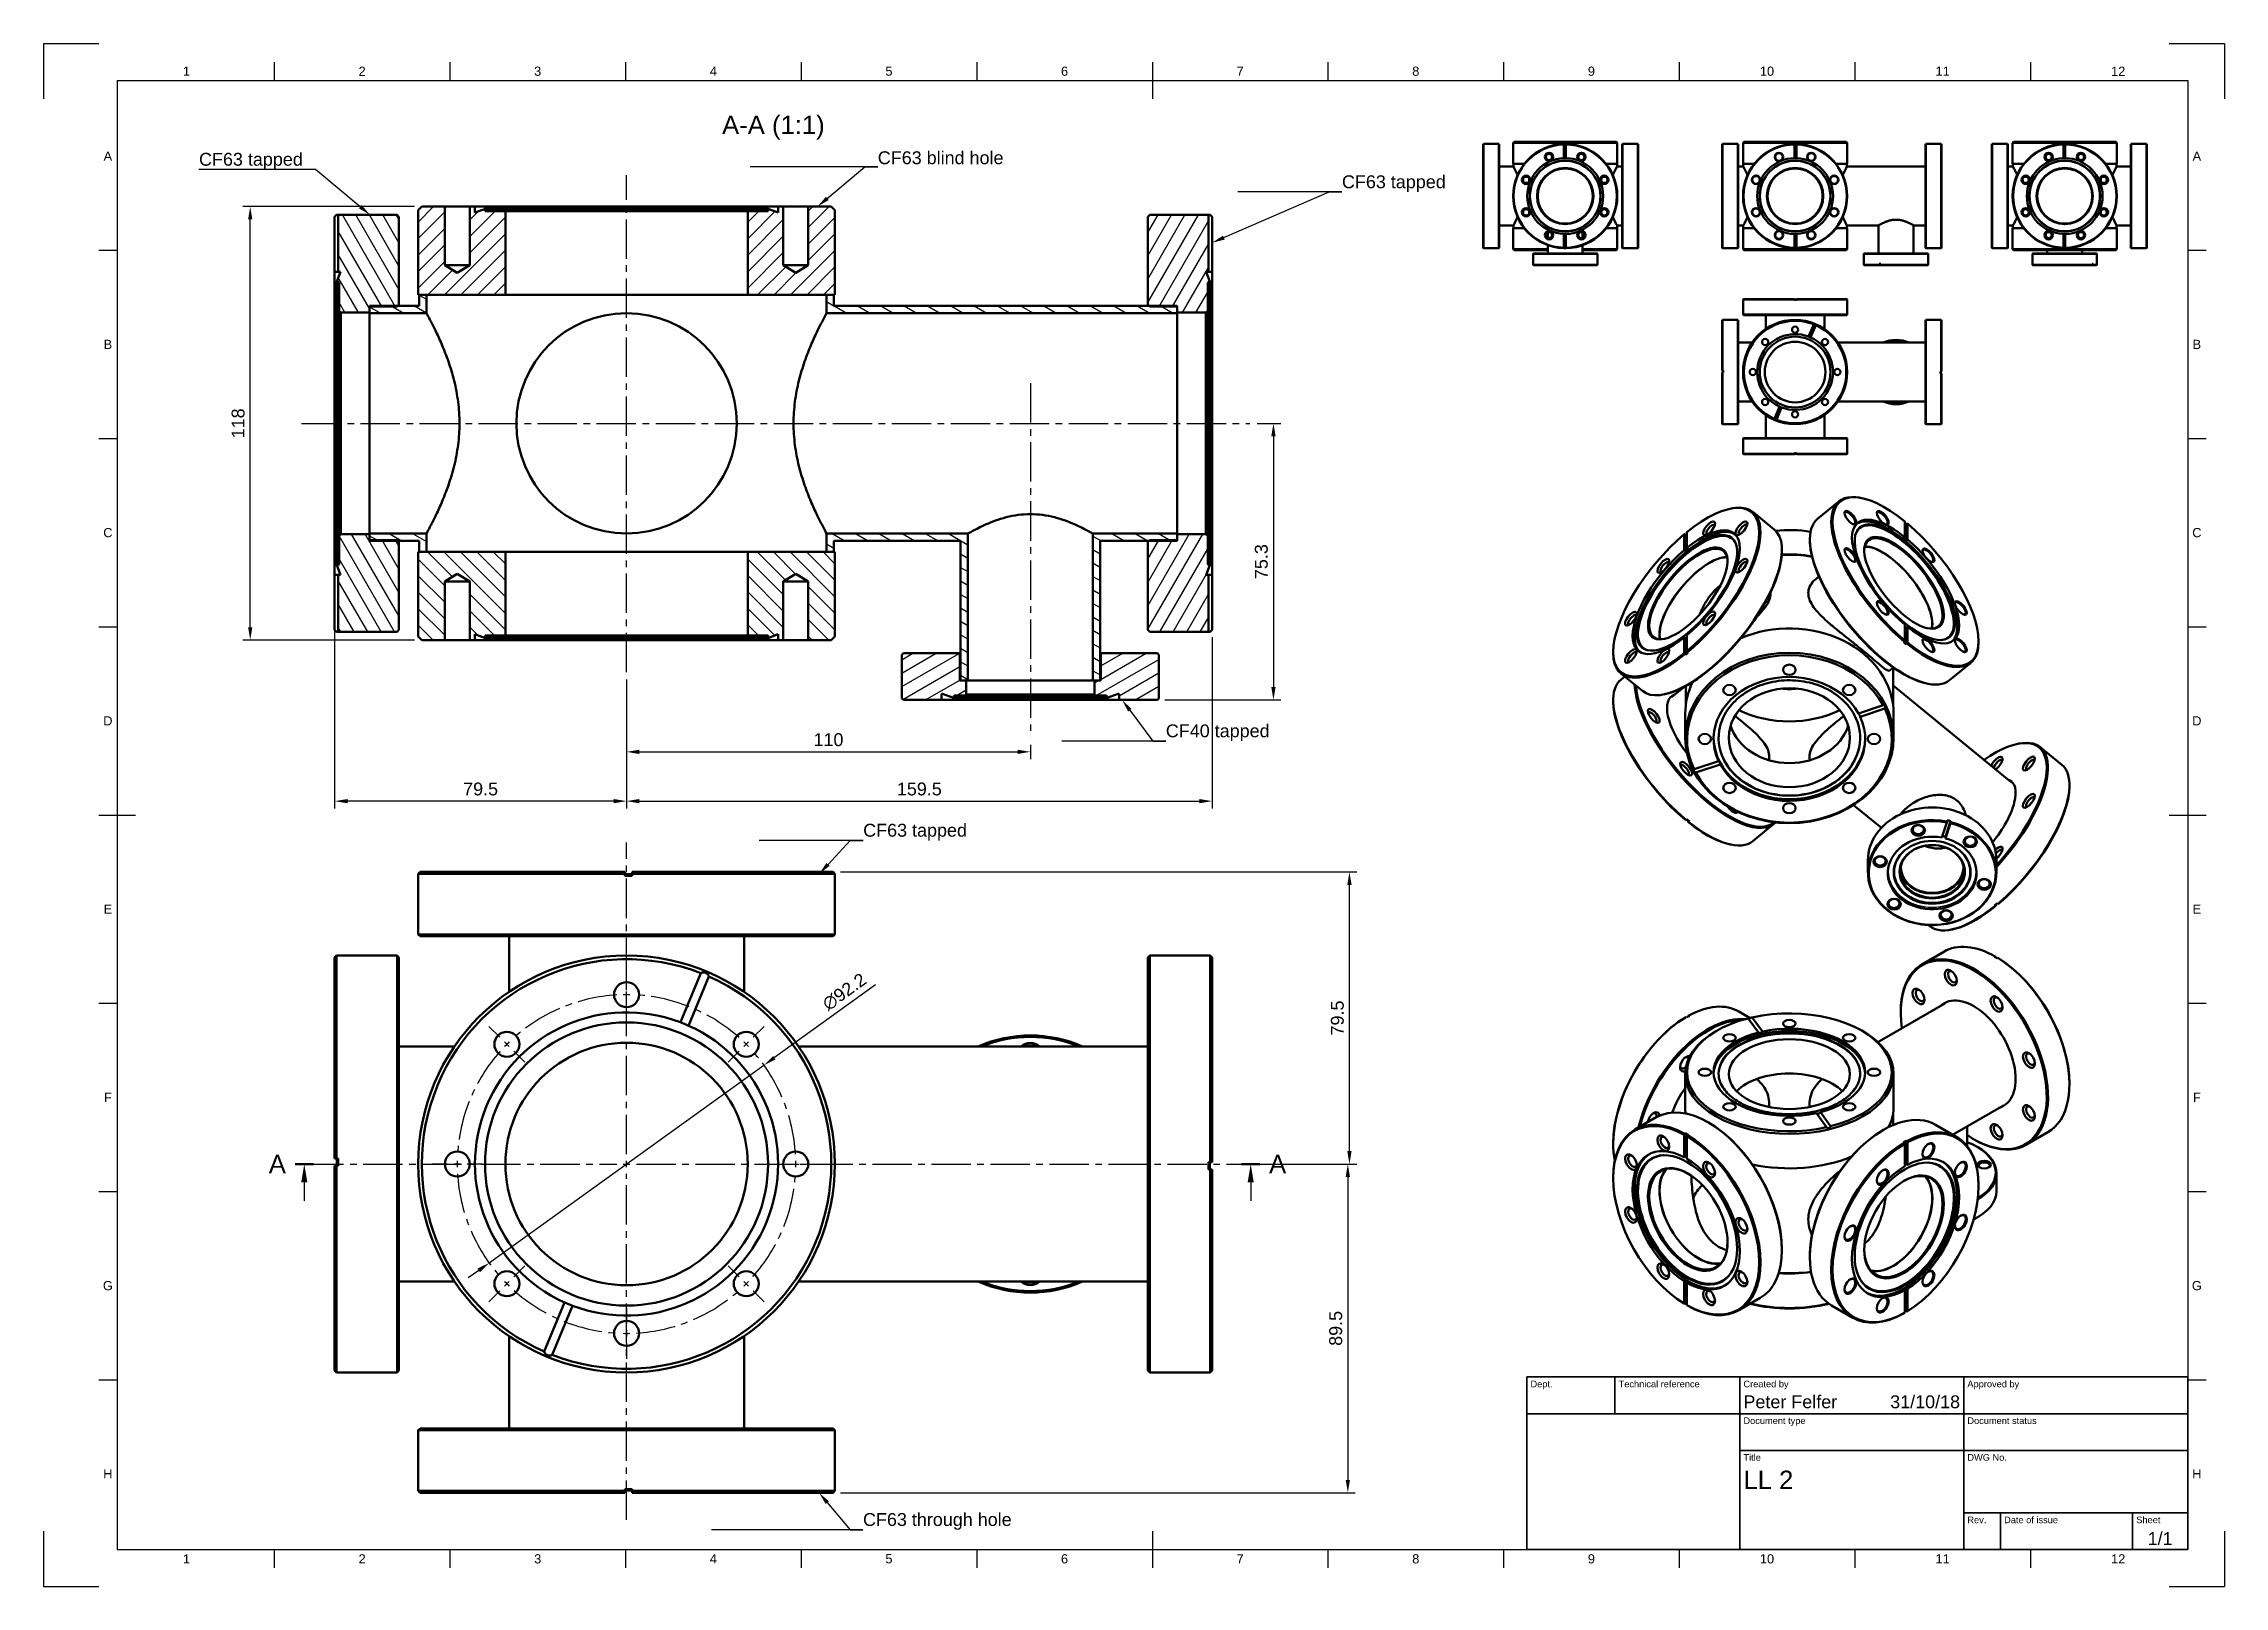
# Model space of a CAD drawing. Header units: millimetres. Extents: x 0 to 594, y 0 to 420.
import ezdxf
from ezdxf import colors
from ezdxf.entities.mleader import LeaderData, LeaderLine
from ezdxf.enums import TextEntityAlignment as Align
from ezdxf.math import Vec2, Vec3

# ---------------------------------------------------------------- set-up
doc = ezdxf.new("R2010")
doc.units = ezdxf.units.MM
doc.header["$LTSCALE"] = 0.75
doc.linetypes.add('CENTER2', pattern=[28.575, 19.05, -3.175, 3.175, -3.175])
for name, color, linetype, lineweight in [('Border', 7, 'Continuous', 25), ('FD_Dimensions', 7, 'Continuous', 25), ('Hatching', 7, 'Continuous', 25), ('Leaders', 7, 'Continuous', 25), ('Section Lines', 7, 'Continuous', 25), ('Smart Centers', 7, 'CENTER2', 25), ('TitleBlock', 7, 'Continuous', 35), ('View Labels', 7, 'Continuous', 25), ('Visible', 7, 'Continuous', 50), ('Visible Narrow', 7, 'Continuous', 25)]:
    doc.layers.add(name, color=color, linetype=linetype, lineweight=lineweight)
doc.styles.add('FusionTitle', font='')
doc.styles.get("Standard").update_dxf_attribs({"font": 'arial.ttf'})
doc.styles.get('FusionTitle').set_extended_font_data('Arial Unicode MS')
doc.dimstyles.new('Dim-ISO-25', dxfattribs={"dimtxt": 3.5, "dimasz": 3.5, "dimexe": 2, "dimexo": 2, "dimgap": 1.5, "dimtad": 1, "dimzin": 12, "dimdsep": 46, "dimtxsty": 'Standard', "dimcen": 0, "dimazin": 3, "dimtp": 0.1, "dimtm": 0.1, "dimtfac": 0.714, "dimtmove": 0, "dimatfit": 3, "dimfxl": 1, "dimtzin": 12, "dimarcsym": 0})

msp = doc.modelspace()

# ---------------------------------------------------------------- texts
at = {"layer": 'Section Lines', "char_height": 5, "attachment_point": 5}
for insert in [(63.666, 114.983), (336.128, 114.983)]:
    msp.add_mtext('A', dxfattribs=dict(at, insert=insert))
at = {"layer": 'View Labels', "insert": (198.775, 393.874), "char_height": 5, "width": 30.21487, "attachment_point": 8}
msp.add_mtext('A-A (1:1)', dxfattribs=at)

# ---------------------------------------------------------------- blocks, each defined once
blk = doc.blocks.new('ISO_TITLEBLOCK')
at = {"layer": 'TitleBlock'}
for p, q in [((0, 47), (-180, 47)), ((-180, 47), (-180, 0)), ((-156, 37), (-156, 47)), ((-122, 0), (-122, 47)), ((-61, 0), (-61, 47)), ((0, 0), (0, 47)), ((-180, 37), (0, 37)), ((-122, 27), (0, 27)), ((-61, 10), (0, 10)), ((-51, 0), (-51, 10)), ((-15, 0), (-15, 10)), ((-180, 0), (0, 0))]:
    blk.add_line(p, q, dxfattribs=at)
at = {"layer": 'TitleBlock', "style": 'FusionTitle'}
for s, p in [('Dept.', (-179, 46)), ('Technical reference', (-155, 46)), ('Created by', (-121, 46)), ('Approved by', (-60, 46)), ('Document type', (-121, 36)), ('Document status', (-60, 36)), ('Title', (-121, 26)), ('DWG No.', (-60, 26)), ('Rev.', (-60, 9)), ('Date of issue', (-50, 9)), ('Sheet', (-14, 9))]:
    blk.add_text(s, height=1.8, dxfattribs=at).set_placement(p, align=Align.TOP_LEFT)
for tag, p, height in [('DEPT', (-179, 38.5), 3.5), ('TECHNICAL_REFERENCE', (-155, 38.5), 3.5), ('CREATED_BY', (-121, 38.5), 3.5), ('APPROVED_BY', (-60, 38.5), 3.5), ('DOCUMENT_TYPE', (-121, 28.5), 3.5), ('DOCUMENT_STATUS', (-60, 28.5), 3.5), ('TITLE_1', (-121, 16.5), 5), ('TITLE_2', (-121, 9), 5), ('TITLE_3', (-121, 1.5), 5), ('DATE_OF_ISSUE', (-50, 1.5), 3.5)]:
    blk.add_attdef(tag, p, '', height=height, dxfattribs=at)
for tag, p in [('CREATED_DATE', (-62, 38.5)), ('APPROVED_DATE', (-1, 38.5))]:
    blk.add_attdef(tag, text='', height=3.5, dxfattribs=at).set_placement(p, align=Align.RIGHT)
for tag, height, p in [('DRAWING_NUMBER', 5, (-30.5, 16.6)), ('REV', 3.5, (-56, 3.1)), ('SHEET', 3.5, (-7.5, 3.1))]:
    blk.add_attdef(tag, text='', height=height, dxfattribs=at).set_placement(p, align=Align.MIDDLE)
blk = doc.blocks.new('ISO_A2_SHEET')
at = {"layer": 'Border'}
for p, q in [((0, 420), (15, 420)), ((0, 420), (0, 405)), ((579, 420), (594, 420)), ((594, 420), (594, 405)), ((20, 410), (584, 410)), ((20, 410), (20, 10)), ((62.8335, 415), (62.8335, 410)), ((110.6668, 415), (110.6668, 410)), ((158.5001, 415), (158.5001, 410)), ((206.3334, 415), (206.3334, 410)), ((254.1667, 415), (254.1667, 410)), ((302, 415), (302, 405)), ((349.8333, 415), (349.8333, 410)), ((397.6666, 415), (397.6666, 410)), ((445.4999, 415), (445.4999, 410)), ((493.3332, 415), (493.3332, 410)), ((541.1665, 415), (541.1665, 410)), ((584, 410), (584, 10)), ((15, 363.75), (20, 363.75)), ((584, 363.75), (589, 363.75)), ((15, 312.5), (20, 312.5)), ((584, 312.5), (589, 312.5)), ((15, 261.25), (20, 261.25)), ((584, 261.25), (589, 261.25)), ((15, 210), (25, 210)), ((579, 210), (589, 210)), ((15, 158.75), (20, 158.75)), ((584, 158.75), (589, 158.75)), ((15, 107.5), (20, 107.5)), ((584, 107.5), (589, 107.5)), ((15, 56.25), (20, 56.25)), ((584, 56.25), (589, 56.25)), ((0, 15), (0, 0)), ((302, 15), (302, 5)), ((594, 15), (594, 0)), ((20, 10), (584, 10)), ((62.8335, 10), (62.8335, 5)), ((110.6668, 10), (110.6668, 5)), ((158.5001, 10), (158.5001, 5)), ((206.3334, 10), (206.3334, 5)), ((254.1667, 10), (254.1667, 5)), ((349.8333, 10), (349.8333, 5)), ((397.6666, 10), (397.6666, 5)), ((445.4999, 10), (445.4999, 5)), ((493.3332, 10), (493.3332, 5)), ((541.1665, 10), (541.1665, 5)), ((0, 0), (15, 0)), ((579, 0), (594, 0))]:
    blk.add_line(p, q, dxfattribs=at)
at = {"layer": 'Border', "style": 'FusionTitle'}
for s, p in [('1', (38.91685, 412.5)), ('2', (86.75015, 412.5)), ('3', (134.58345, 412.5)), ('4', (182.41675, 412.5)), ('5', (230.25005, 412.5)), ('6', (278.08335, 412.5)), ('7', (325.91665, 412.5)), ('8', (373.74995, 412.5)), ('9', (421.58325, 412.5)), ('10', (469.41655, 412.5)), ('11', (517.24985, 412.5)), ('12', (565.08315, 412.5)), ('A', (17.5, 389.375)), ('A', (586.5, 389.375)), ('B', (17.5, 338.125)), ('B', (586.5, 338.125)), ('C', (17.5, 286.875)), ('C', (586.5, 286.875)), ('D', (17.5, 235.625)), ('D', (586.5, 235.625)), ('E', (17.5, 184.375)), ('E', (586.5, 184.375)), ('F', (17.5, 133.125)), ('F', (586.5, 133.125)), ('G', (17.5, 81.875)), ('G', (586.5, 81.875)), ('H', (17.5, 30.625)), ('H', (586.5, 30.625)), ('1', (38.91685, 7.5)), ('2', (86.75015, 7.5)), ('3', (134.58345, 7.5)), ('4', (182.41675, 7.5)), ('5', (230.25005, 7.5)), ('6', (278.08335, 7.5)), ('7', (325.91665, 7.5)), ('8', (373.74995, 7.5)), ('9', (421.58325, 7.5)), ('10', (469.41655, 7.5)), ('11', (517.24985, 7.5)), ('12', (565.08315, 7.5))]:
    blk.add_text(s, height=2.5, dxfattribs=at).set_placement(p, align=Align.MIDDLE)
blk = doc.blocks.new('*U11')
at = {"layer": 'Smart Centers', "color": 0, "ltscale": 0.75, "transparency": 16777216}
for p, q in [((0, 2.678906), (0, 87.504096)), ((-87.774118, 0), (-2.678906, 0)), ((2.678906, 0), (170.018461, 0)), ((0, -96.866137), (0, -2.678906))]:
    blk.add_line(p, q, dxfattribs=at)
at = {"layer": 'Smart Centers', "color": 0, "linetype": 'Continuous', "ltscale": 0.75, "transparency": 16777216}
for p, q in [((-0.892969, 0), (0.892969, 0)), ((0, -0.892969), (0, 0.892969))]:
    blk.add_line(p, q, dxfattribs=at)
blk = doc.blocks.new('*U12')
at = {"layer": 'Smart Centers', "color": 0, "ltscale": 0.75, "transparency": 16777216}
blk.add_line((-88.504499, 0), (169.74001, 0), dxfattribs=at)
blk = doc.blocks.new('*U13')
at = {"layer": 'Smart Centers', "color": 0, "ltscale": 0.75, "transparency": 16777216}
blk.add_line((0, -100.200818), (0, 35.072889), dxfattribs=at)
blk = doc.blocks.new('*U14')
at = {"layer": 'Smart Centers', "color": 0, "ltscale": 0.75, "transparency": 16777216}
blk.add_line((0, 61.922732), (0, -34.554201), dxfattribs=at)
blk = doc.blocks.new('*D33')
at = {"layer": 'Defpoints', "color": 0, "transparency": 16777216}
for p in [(79.275122, 275.37594), (158.775122, 248.922857), (79.275122, 213.771952)]:
    blk.add_point(p, dxfattribs=at)
at = {"layer": 'FD_Dimensions', "color": 0, "lineweight": -2, "transparency": 16777216}
for p, q in [((79.275122, 273.37594), (79.275122, 211.771952)), ((158.775122, 246.922857), (158.775122, 211.771952)), ((155.275122, 213.771952), (82.775122, 213.771952))]:
    blk.add_line(p, q, dxfattribs=at)
at = {"layer": 'FD_Dimensions', "color": 0, "transparency": 16777216}
for points in [[(82.775122, 214.355285), (82.775122, 213.188618), (79.275122, 213.771952)], [(155.275122, 214.355285), (155.275122, 213.188618), (158.775122, 213.771952)]]:
    blk.add_solid(points, dxfattribs=at)
at = {"layer": 'FD_Dimensions', "color": 0, "transparency": 16777216, "insert": (119.025122, 217.058957), "char_height": 3.5, "attachment_point": 5}
blk.add_mtext('79.5', dxfattribs=at)
blk = doc.blocks.new('*D34')
at = {"layer": 'Defpoints', "color": 0, "transparency": 16777216}
for p in [(318.275122, 260.375897), (158.775122, 248.922857), (318.275122, 213.771952)]:
    blk.add_point(p, dxfattribs=at)
at = {"layer": 'FD_Dimensions', "color": 0, "lineweight": -2, "transparency": 16777216}
for p, q in [((318.275122, 258.375897), (318.275122, 211.771952)), ((158.775122, 246.922857), (158.775122, 211.771952)), ((162.275122, 213.771952), (314.775122, 213.771952))]:
    blk.add_line(p, q, dxfattribs=at)
at = {"layer": 'FD_Dimensions', "color": 0, "transparency": 16777216}
for points in [[(162.275122, 214.355285), (162.275122, 213.188618), (158.775122, 213.771952)], [(314.775122, 214.355285), (314.775122, 213.188618), (318.275122, 213.771952)]]:
    blk.add_solid(points, dxfattribs=at)
at = {"layer": 'FD_Dimensions', "color": 0, "transparency": 16777216, "insert": (238.525122, 217.058957), "char_height": 3.5, "attachment_point": 5}
blk.add_mtext('159.5', dxfattribs=at)
blk = doc.blocks.new('*D35')
at = {"layer": 'Defpoints', "color": 0, "transparency": 16777216}
for p in [(158.775122, 248.922857), (268.775122, 231.069474), (268.775122, 227.193235)]:
    blk.add_point(p, dxfattribs=at)
at = {"layer": 'FD_Dimensions', "lineweight": -2, "transparency": 16777216}
for p, q in [((158.775122, 246.922857), (158.775122, 225.193235)), ((162.275122, 227.193235), (265.275122, 227.193235)), ((268.775122, 229.069474), (268.775122, 225.193235))]:
    blk.add_line(p, q, dxfattribs=at)
at = {"layer": 'FD_Dimensions', "transparency": 16777216}
for points in [[(162.275122, 227.776568), (162.275122, 226.609902), (158.775122, 227.193235)], [(265.275122, 227.776568), (265.275122, 226.609902), (268.775122, 227.193235)]]:
    blk.add_solid(points, dxfattribs=at)
at = {"layer": 'FD_Dimensions', "color": 0, "transparency": 16777216, "insert": (213.775122, 230.480241), "char_height": 3.5, "attachment_point": 5}
blk.add_mtext('110', dxfattribs=at)
blk = doc.blocks.new('*D36')
at = {"layer": 'Defpoints', "color": 0, "transparency": 16777216}
for p in [(328.515133, 316.623675), (303.375122, 241.323675), (334.98539, 241.323675)]:
    blk.add_point(p, dxfattribs=at)
at = {"layer": 'FD_Dimensions', "color": 0, "lineweight": -2, "transparency": 16777216}
for p, q in [((330.515133, 316.623675), (336.98539, 316.623675)), ((334.98539, 313.123675), (334.98539, 244.823675)), ((305.375122, 241.323675), (336.98539, 241.323675))]:
    blk.add_line(p, q, dxfattribs=at)
at = {"layer": 'FD_Dimensions', "color": 0, "transparency": 16777216}
for points in [[(334.402056, 313.123675), (335.568723, 313.123675), (334.98539, 316.623675)], [(334.402056, 244.823675), (335.568723, 244.823675), (334.98539, 241.323675)]]:
    blk.add_solid(points, dxfattribs=at)
at = {"layer": 'FD_Dimensions', "color": 0, "transparency": 16777216, "insert": (331.697191, 278.973675), "char_height": 3.5, "attachment_point": 5, "rotation": 90}
blk.add_mtext('75.3', dxfattribs=at)
blk = doc.blocks.new('*D37')
at = {"layer": 'Defpoints', "color": 0, "transparency": 16777216}
for p in [(56.274485, 375.623675), (103.025122, 375.623675), (103.025122, 257.623675)]:
    blk.add_point(p, dxfattribs=at)
at = {"layer": 'FD_Dimensions', "lineweight": -2, "transparency": 16777216}
for p, q in [((101.025122, 375.623675), (54.274485, 375.623675)), ((56.274485, 261.123675), (56.274485, 372.123675)), ((101.025122, 257.623675), (54.274485, 257.623675))]:
    blk.add_line(p, q, dxfattribs=at)
at = {"layer": 'FD_Dimensions', "transparency": 16777216}
for points in [[(55.691152, 372.123675), (56.857818, 372.123675), (56.274485, 375.623675)], [(55.691152, 261.123675), (56.857818, 261.123675), (56.274485, 257.623675)]]:
    blk.add_solid(points, dxfattribs=at)
at = {"layer": 'FD_Dimensions', "color": 0, "transparency": 16777216, "insert": (52.98748, 316.623675), "char_height": 3.5, "attachment_point": 5, "rotation": 90}
blk.add_mtext('118', dxfattribs=at)
blk = doc.blocks.new('*D38')
at = {"layer": 'Defpoints', "color": 0, "transparency": 16777216}
for p in [(215.025122, 194.483001), (355.685313, 194.483001), (328.793583, 114.983001)]:
    blk.add_point(p, dxfattribs=at)
at = {"layer": 'FD_Dimensions', "lineweight": -2, "transparency": 16777216}
for p, q in [((217.025122, 194.483001), (357.685313, 194.483001)), ((355.685313, 118.483001), (355.685313, 190.983001)), ((330.793583, 114.983001), (357.685313, 114.983001))]:
    blk.add_line(p, q, dxfattribs=at)
at = {"layer": 'FD_Dimensions', "transparency": 16777216}
for points in [[(355.10198, 190.983001), (356.268646, 190.983001), (355.685313, 194.483001)], [(355.10198, 118.483001), (356.268646, 118.483001), (355.685313, 114.983001)]]:
    blk.add_solid(points, dxfattribs=at)
at = {"layer": 'FD_Dimensions', "color": 0, "transparency": 16777216, "insert": (352.398308, 154.733001), "char_height": 3.5, "attachment_point": 5, "rotation": 90}
blk.add_mtext('79.5', dxfattribs=at)
blk = doc.blocks.new('*D39')
at = {"layer": 'Defpoints', "color": 0, "transparency": 16777216}
for p in [(328.793583, 114.983001), (215.025122, 25.483001), (355.241065, 25.483001)]:
    blk.add_point(p, dxfattribs=at)
at = {"layer": 'FD_Dimensions', "lineweight": -2, "transparency": 16777216}
for p, q in [((330.793583, 114.983001), (357.241065, 114.983001)), ((355.241065, 111.483001), (355.241065, 28.983001)), ((217.025122, 25.483001), (357.241065, 25.483001))]:
    blk.add_line(p, q, dxfattribs=at)
at = {"layer": 'FD_Dimensions', "transparency": 16777216}
for points in [[(354.657732, 111.483001), (355.824399, 111.483001), (355.241065, 114.983001)], [(354.657732, 28.983001), (355.824399, 28.983001), (355.241065, 25.483001)]]:
    blk.add_solid(points, dxfattribs=at)
at = {"layer": 'FD_Dimensions', "color": 0, "transparency": 16777216, "insert": (351.95406, 70.233001), "char_height": 3.5, "attachment_point": 5, "rotation": 90}
blk.add_mtext('89.5', dxfattribs=at)
blk = doc.blocks.new('*U22')
at = {"layer": 'Smart Centers', "color": 0, "ltscale": 0.75, "transparency": 16777216}
for p, q in [((-34.491895, 34.491895), (-37.476659, 37.476659)), ((-27.718586, 27.718586), (-30.70335, 30.70335))]:
    blk.add_line(p, q, dxfattribs=at)
at = {"layer": 'Smart Centers', "color": 0, "linetype": 'Continuous', "ltscale": 0.75, "transparency": 16777216}
blk.add_line((-31.966198, 31.966198), (-33.229047, 33.229047), dxfattribs=at)
blk.add_arc((0, 0), 46.1, 133.890149, 136.109851, dxfattribs=at)
blk = doc.blocks.new('*U23')
at = {"layer": 'Smart Centers', "color": 0, "ltscale": 0.75, "transparency": 16777216}
for p, q in [((-48.778906, 0), (-53, 0)), ((-39.2, 0), (-43.421094, 0))]:
    blk.add_line(p, q, dxfattribs=at)
at = {"layer": 'Smart Centers', "color": 0, "linetype": 'Continuous', "ltscale": 0.75, "transparency": 16777216}
blk.add_line((-45.207031, 0), (-46.992969, 0), dxfattribs=at)
blk.add_arc((0, 0), 46.1, 178.890149, 181.109851, dxfattribs=at)
blk = doc.blocks.new('*U24')
at = {"layer": 'Smart Centers', "color": 0, "ltscale": 0.75, "transparency": 16777216}
for p, q in [((0, 48.778906), (0, 53)), ((0, 39.2), (0, 43.421094))]:
    blk.add_line(p, q, dxfattribs=at)
at = {"layer": 'Smart Centers', "color": 0, "linetype": 'Continuous', "ltscale": 0.75, "transparency": 16777216}
blk.add_line((0, 45.207031), (0, 46.992969), dxfattribs=at)
blk.add_arc((0, 0), 46.1, 88.890149, 91.109851, dxfattribs=at)
blk = doc.blocks.new('*U25')
at = {"layer": 'Smart Centers', "color": 0, "ltscale": 0.75, "transparency": 16777216}
for p, q in [((34.491895, 34.491895), (37.476659, 37.476659)), ((27.718586, 27.718586), (30.70335, 30.70335))]:
    blk.add_line(p, q, dxfattribs=at)
at = {"layer": 'Smart Centers', "color": 0, "linetype": 'Continuous', "ltscale": 0.75, "transparency": 16777216}
blk.add_line((31.966198, 31.966198), (33.229047, 33.229047), dxfattribs=at)
blk.add_arc((0, 0), 46.1, 43.890149, 46.109851, dxfattribs=at)
blk = doc.blocks.new('*U26')
at = {"layer": 'Smart Centers', "color": 0, "ltscale": 0.75, "transparency": 16777216}
for p, q in [((39.2, 0), (43.421094, 0)), ((48.778906, 0), (53, 0))]:
    blk.add_line(p, q, dxfattribs=at)
at = {"layer": 'Smart Centers', "color": 0, "linetype": 'Continuous', "ltscale": 0.75, "transparency": 16777216}
blk.add_line((45.207031, 0), (46.992969, 0), dxfattribs=at)
blk.add_arc((0, 0), 46.1, 358.890149, 1.109851, dxfattribs=at)
blk = doc.blocks.new('*U27')
at = {"layer": 'Smart Centers', "color": 0, "ltscale": 0.75, "transparency": 16777216}
for p, q in [((27.718586, -27.718586), (30.70335, -30.70335)), ((34.491895, -34.491895), (37.476659, -37.476659))]:
    blk.add_line(p, q, dxfattribs=at)
at = {"layer": 'Smart Centers', "color": 0, "linetype": 'Continuous', "ltscale": 0.75, "transparency": 16777216}
blk.add_line((31.966198, -31.966198), (33.229047, -33.229047), dxfattribs=at)
blk.add_arc((0, 0), 46.1, 313.890149, 316.109851, dxfattribs=at)
blk = doc.blocks.new('*U28')
at = {"layer": 'Smart Centers', "color": 0, "ltscale": 0.75, "transparency": 16777216}
for p, q in [((0, -39.2), (0, -43.421094)), ((0, -48.778906), (0, -53))]:
    blk.add_line(p, q, dxfattribs=at)
at = {"layer": 'Smart Centers', "color": 0, "linetype": 'Continuous', "ltscale": 0.75, "transparency": 16777216}
blk.add_line((0, -45.207031), (0, -46.992969), dxfattribs=at)
blk.add_arc((0, 0), 46.1, 268.890149, 271.109851, dxfattribs=at)
blk = doc.blocks.new('*U29')
at = {"layer": 'Smart Centers', "color": 0, "ltscale": 0.75, "transparency": 16777216}
for p, q in [((-27.718586, -27.718586), (-30.70335, -30.70335)), ((-34.491895, -34.491895), (-37.476659, -37.476659))]:
    blk.add_line(p, q, dxfattribs=at)
at = {"layer": 'Smart Centers', "color": 0, "linetype": 'Continuous', "ltscale": 0.75, "transparency": 16777216}
blk.add_line((-31.966198, -31.966198), (-33.229047, -33.229047), dxfattribs=at)
blk.add_arc((0, 0), 46.1, 223.890149, 226.109851, dxfattribs=at)
blk = doc.blocks.new('*U30')
at = {"layer": 'Smart Centers', "color": 0, "ltscale": 0.75, "transparency": 16777216}
for start, end in [(93.32997, 131.67003), (48.32997, 86.67003), (138.32997, 176.67003), (3.32997, 41.67003), (183.32997, 221.67003), (318.32997, 356.67003), (228.32997, 266.67003), (273.32997, 311.67003)]:
    blk.add_arc((0, 0), 46.1, start, end, dxfattribs=at)
for name in ['*U24', '*U22', '*U25', '*U23', '*U26', '*U29', '*U27', '*U28']:
    blk.add_blockref(name, (0, 0), dxfattribs=at)
blk = doc.blocks.new('*D40')
at = {"layer": 'Defpoints', "color": 0, "transparency": 16777216}
for p in [(196.200583, 141.900372), (121.349661, 88.06563)]:
    blk.add_point(p, dxfattribs=at)
at = {"layer": 'FD_Dimensions', "lineweight": -2, "transparency": 16777216}
for p, q in [((226.549529, 163.728128), (199.041996, 143.94399)), ((121.349661, 88.06563), (196.200583, 141.900372)), ((118.508249, 86.022012), (115.666836, 83.978394))]:
    blk.add_line(p, q, dxfattribs=at)
at = {"layer": 'FD_Dimensions', "transparency": 16777216}
for points in [[(198.701393, 144.417559), (199.382599, 143.470422), (196.200583, 141.900372)], [(118.167646, 86.495581), (118.848852, 85.548443), (121.349661, 88.06563)]]:
    blk.add_solid(points, dxfattribs=at)
at = {"layer": 'FD_Dimensions', "color": 0, "transparency": 16777216, "insert": (218.133842, 161.844793), "char_height": 3.5, "attachment_point": 5, "rotation": 35.724684966}
blk.add_mtext('∅92.2', dxfattribs=at)

# ---------------------------------------------------------------- dimensions: what is measured, and where the dimension line sits
at = {"layer": 'FD_Dimensions'}
for base, p1, p2, angle, override, picture, middle in [((56.274, 375.624), (103.025, 257.624), (103.025, 375.624), 270, {"dimlfac": 1, "dimclrd": 256, "dimclre": 256}, '*D37', (52.987, 316.624)), ((334.985, 241.324), (328.515, 316.624), (303.375, 241.324), 90, {"dimlfac": 1}, '*D36', (331.697, 278.974)), ((79.275, 213.772), (158.775, 248.923), (79.275, 275.376), 180, {"dimlfac": 1}, '*D33', (119.025, 217.059)), ((318.275, 213.772), (158.775, 248.923), (318.275, 260.376), 180, {"dimlfac": 1}, '*D34', (238.525, 217.059)), ((268.775, 227.193), (158.775, 248.923), (268.775, 231.069), 180, {"dimlfac": 1, "dimclrd": 256, "dimclre": 256}, '*D35', (213.775, 230.48)), ((355.685, 194.483), (328.794, 114.983), (215.025, 194.483), 90, {"dimlfac": 1, "dimclrd": 256, "dimclre": 256}, '*D38', (352.398, 154.733)), ((355.241, 25.483), (328.794, 114.983), (215.025, 25.483), 90, {"dimlfac": 1, "dimclrd": 256, "dimclre": 256}, '*D39', (351.954, 70.233))]:
    dim = msp.add_linear_dim(base=base, p1=p1, p2=p2, angle=angle, dimstyle='Dim-ISO-25', override=override, dxfattribs=at)
    dim.commit()
    dim.dimension.update_dxf_attribs({"geometry": picture, "text_midpoint": middle})
dim = msp.add_diameter_dim_2p(p1=(121.35, 88.066), p2=(196.201, 141.9), dimstyle='Dim-ISO-25', override={"dimlfac": 1, "dimclrd": 256, "dimclre": 256}, dxfattribs=at)
dim.commit()
dim.dimension.update_dxf_attribs({"geometry": '*D40', "text_midpoint": (220.11, 159.097), "dimtype": 163})

# ---------------------------------------------------------------- hatches: boundary and pattern name
at = {"layer": 'Hatching'}
h = msp.add_hatch(dxfattribs=at)
h.set_pattern_fill('ANSI31', color=256, style=0)
edge = h.paths.add_edge_path(flags=0)
edge.add_line((117.5, 374.05), (117.5, 375.624))
edge.add_line((117.5, 375.624), (116.075, 375.624))
edge.add_line((116.075, 375.624), (116.075, 359.664))
edge.add_line((116.075, 359.664), (112.675, 357.621))
edge.add_line((112.675, 357.621), (109.275, 359.664))
edge.add_line((109.275, 359.664), (109.275, 375.624))
edge.add_line((109.275, 375.624), (103.025, 375.624))
edge.add_line((103.025, 375.624), (102.025, 374.624))
edge.add_line((102.025, 374.624), (102.025, 351.624))
edge.add_line((102.025, 351.624), (102.275, 351.624))
edge.add_line((102.275, 351.624), (104.275, 351.624))
edge.add_line((104.275, 351.624), (125.775, 351.624))
edge.add_line((125.775, 351.624), (125.775, 374.424))
edge.add_line((125.775, 374.424), (120.228, 374.424))
edge.add_line((120.228, 374.424), (120.186, 374.894))
edge.add_ellipse((120.087, 374.885), major_axis=(0.0996, 0.0087), ratio=1, start_angle=360, end_angle=465)
edge.add_line((120.053, 374.979), (117.5, 374.05))
edge = h.paths.add_edge_path(flags=0)
edge.add_line((200.05, 375.624), (200.05, 374.05))
edge.add_line((200.05, 374.05), (197.498, 374.979))
edge.add_ellipse((197.463, 374.885), major_axis=(0.0342, 0.094), ratio=1, start_angle=360, end_angle=465)
edge.add_line((197.364, 374.894), (197.323, 374.424))
edge.add_line((197.323, 374.424), (191.775, 374.424))
edge.add_line((191.775, 374.424), (191.775, 351.624))
edge.add_line((191.775, 351.624), (213.275, 351.624))
edge.add_line((213.275, 351.624), (215.275, 351.624))
edge.add_line((215.275, 351.624), (215.525, 351.624))
edge.add_line((215.525, 351.624), (215.525, 374.624))
edge.add_line((215.525, 374.624), (214.525, 375.624))
edge.add_line((214.525, 375.624), (208.275, 375.624))
edge.add_line((208.275, 375.624), (208.275, 359.664))
edge.add_line((208.275, 359.664), (204.875, 357.621))
edge.add_line((204.875, 357.621), (201.475, 359.664))
edge.add_line((201.475, 359.664), (201.475, 375.624))
edge.add_line((201.475, 375.624), (200.05, 375.624))
h = msp.add_hatch(dxfattribs=at)
h.set_pattern_fill('ANSI31', color=256, angle=75, style=0)
h.paths.add_polyline_path([(79.875, 355.224), (80.475, 355.005), (80.475, 347.274), (80.975, 346.774), (88.775, 346.774), (88.775, 348.424), (96.275, 348.424), (96.475, 348.624), (96.775, 348.924), (96.775, 372.874), (96.275, 373.374), (80.275, 373.374), (80.275, 357.899), (80.849, 357.899)], flags=0)
h.paths.add_polyline_path([(80.475, 278.242), (79.875, 278.024), (80.849, 275.349), (80.275, 275.349), (80.275, 259.874), (96.275, 259.874), (96.775, 260.374), (96.775, 284.324), (96.475, 284.624), (96.275, 284.824), (88.775, 284.824), (88.775, 286.474), (80.975, 286.474), (80.475, 285.974)], flags=0)
h = msp.add_hatch(dxfattribs=at)
h.set_pattern_fill('ANSI31', color=256, angle=15, style=0)
h.paths.add_polyline_path([(317.075, 355.005), (317.675, 355.224), (316.702, 357.899), (317.275, 357.899), (317.275, 373.374), (301.275, 373.374), (300.775, 372.874), (300.775, 348.924), (301.075, 348.624), (301.275, 348.424), (308.775, 348.424), (308.775, 346.774), (316.575, 346.774), (317.075, 347.274)], flags=0)
h.paths.add_polyline_path([(317.675, 278.024), (317.075, 278.242), (317.075, 285.974), (316.575, 286.474), (308.775, 286.474), (308.775, 284.824), (301.275, 284.824), (301.075, 284.624), (300.775, 284.324), (300.775, 260.374), (301.275, 259.874), (317.275, 259.874), (317.275, 275.349), (316.702, 275.349)], flags=0)
h = msp.add_hatch(dxfattribs=at)
h.set_pattern_fill('ANSI31', color=256, angle=105, style=0)
h.paths.add_polyline_path([(213.275, 351.624), (213.275, 346.624), (308.775, 346.624), (308.775, 346.774), (308.775, 348.424), (308.775, 348.624), (301.075, 348.624), (215.275, 348.624), (215.275, 351.624)], flags=0)
h.paths.add_polyline_path([(287.775, 246.624), (287.775, 284.624), (301.075, 284.624), (308.775, 284.624), (308.775, 284.824), (308.775, 286.474), (308.775, 286.624), (285.775, 286.624), (285.775, 246.624), (286.275, 246.624)], flags=0)
h.paths.add_polyline_path([(102.275, 348.624), (96.475, 348.624), (88.775, 348.624), (88.775, 348.424), (88.775, 346.774), (88.775, 346.624), (104.275, 346.624), (104.275, 351.624), (102.275, 351.624)], flags=0)
h.paths.add_polyline_path([(88.775, 284.624), (96.475, 284.624), (102.275, 284.624), (102.275, 281.624), (104.275, 281.624), (104.275, 286.624), (88.775, 286.624), (88.775, 286.474), (88.775, 284.824)], flags=0)
h.paths.add_polyline_path([(215.275, 281.624), (215.275, 284.624), (249.775, 284.624), (249.775, 246.624), (251.275, 246.624), (251.775, 246.624), (251.775, 286.624), (213.275, 286.624), (213.275, 281.624)], flags=0)
h = msp.add_hatch(dxfattribs=at)
h.set_pattern_fill('ANSI31', color=256, angle=90, style=0)
edge = h.paths.add_edge_path(flags=0)
edge.add_line((117.5, 257.624), (117.5, 259.197))
edge.add_line((117.5, 259.197), (120.053, 258.268))
edge.add_ellipse((120.087, 258.362), major_axis=(-0.0342, -0.094), ratio=1, start_angle=360, end_angle=465)
edge.add_line((120.186, 258.354), (120.228, 258.824))
edge.add_line((120.228, 258.824), (125.775, 258.824))
edge.add_line((125.775, 258.824), (125.775, 281.624))
edge.add_line((125.775, 281.624), (104.275, 281.624))
edge.add_line((104.275, 281.624), (102.275, 281.624))
edge.add_line((102.275, 281.624), (102.025, 281.624))
edge.add_line((102.025, 281.624), (102.025, 258.624))
edge.add_line((102.025, 258.624), (103.025, 257.624))
edge.add_line((103.025, 257.624), (109.275, 257.624))
edge.add_line((109.275, 257.624), (109.275, 273.584))
edge.add_line((109.275, 273.584), (112.675, 275.627))
edge.add_line((112.675, 275.627), (116.075, 273.584))
edge.add_line((116.075, 273.584), (116.075, 257.624))
edge.add_line((116.075, 257.624), (117.5, 257.624))
edge = h.paths.add_edge_path(flags=0)
edge.add_line((200.05, 259.197), (200.05, 257.624))
edge.add_line((200.05, 257.624), (201.475, 257.624))
edge.add_line((201.475, 257.624), (201.475, 273.584))
edge.add_line((201.475, 273.584), (204.875, 275.627))
edge.add_line((204.875, 275.627), (208.275, 273.584))
edge.add_line((208.275, 273.584), (208.275, 257.624))
edge.add_line((208.275, 257.624), (214.525, 257.624))
edge.add_line((214.525, 257.624), (215.525, 258.624))
edge.add_line((215.525, 258.624), (215.525, 281.624))
edge.add_line((215.525, 281.624), (215.275, 281.624))
edge.add_line((215.275, 281.624), (213.275, 281.624))
edge.add_line((213.275, 281.624), (191.775, 281.624))
edge.add_line((191.775, 281.624), (191.775, 258.824))
edge.add_line((191.775, 258.824), (197.323, 258.824))
edge.add_line((197.323, 258.824), (197.364, 258.354))
edge.add_ellipse((197.463, 258.362), major_axis=(-0.0996, -0.0087), ratio=1, start_angle=360, end_angle=465)
edge.add_line((197.498, 258.268), (200.05, 259.197))
h = msp.add_hatch(dxfattribs=at)
h.set_pattern_fill('ANSI31', color=256, angle=-15, style=0)
edge = h.paths.add_edge_path(flags=0)
edge.add_line((289.507, 242.524), (289.725, 241.924))
edge.add_line((289.725, 241.924), (292.682, 243))
edge.add_ellipse((292.75, 242.812), major_axis=(-0.068, 0.188), ratio=1, start_angle=-110, end_angle=0, ccw=False)
edge.add_line((292.95, 242.812), (292.95, 241.324))
edge.add_line((292.95, 241.324), (303.375, 241.324))
edge.add_line((303.375, 241.324), (303.775, 241.724))
edge.add_line((303.775, 241.724), (303.775, 253.624))
edge.add_line((303.775, 253.624), (303.375, 254.024))
edge.add_line((303.375, 254.024), (288.275, 254.024))
edge.add_line((288.275, 254.024), (287.975, 253.724))
edge.add_line((287.975, 253.724), (287.975, 246.624))
edge.add_line((287.975, 246.624), (287.775, 246.624))
edge.add_line((287.775, 246.624), (286.275, 246.624))
edge.add_line((286.275, 246.624), (286.275, 242.824))
edge.add_line((286.275, 242.824), (286.575, 242.524))
edge.add_line((286.575, 242.524), (289.507, 242.524))
edge = h.paths.add_edge_path(flags=0)
edge.add_line((247.825, 241.924), (248.044, 242.524))
edge.add_line((248.044, 242.524), (250.975, 242.524))
edge.add_line((250.975, 242.524), (251.275, 242.824))
edge.add_line((251.275, 242.824), (251.275, 246.624))
edge.add_line((251.275, 246.624), (249.775, 246.624))
edge.add_line((249.775, 246.624), (249.575, 246.624))
edge.add_line((249.575, 246.624), (249.575, 253.724))
edge.add_line((249.575, 253.724), (249.275, 254.024))
edge.add_line((249.275, 254.024), (234.175, 254.024))
edge.add_line((234.175, 254.024), (233.775, 253.624))
edge.add_line((233.775, 253.624), (233.775, 241.724))
edge.add_line((233.775, 241.724), (234.175, 241.324))
edge.add_line((234.175, 241.324), (244.6, 241.324))
edge.add_line((244.6, 241.324), (244.6, 242.812))
edge.add_ellipse((244.8, 242.812), major_axis=(-0.2, 0), ratio=1, start_angle=250, end_angle=360, ccw=False)
edge.add_line((244.869, 243), (247.825, 241.924))

# ---------------------------------------------------------------- linework, layer by layer
at = {"layer": 'Section Lines', "lineweight": 50}
for p, q in [((68.501, 114.983), (73.501, 114.983)), ((331.294, 114.983), (326.294, 114.983))]:
    msp.add_line(p, q, dxfattribs=at)
at = {"layer": 'Section Lines'}
for p, q in [((71.001, 109.983), (71.001, 104.983)), ((328.794, 109.983), (328.794, 104.983))]:
    msp.add_line(p, q, dxfattribs=at)
for points in [[(70.168, 109.983), (71.001, 114.983), (71.834, 109.983)], [(327.96, 109.983), (328.794, 114.983), (329.627, 109.983)]]:
    msp.add_solid(points, dxfattribs=at)
at = {"layer": 'Visible', "extrusion": (-1, 2e-16, 2.966e-13)}
for p, q in [((392.204, 392.695), (392.079, 392.57)), ((392.079, 392.565), (392.204, 392.69)), ((392.079, 392.57), (392.079, 392.565)), ((392.079, 392.565), (392.079, 364.45)), ((392.204, 392.695), (392.329, 392.695)), ((392.204, 364.325), (392.204, 392.69)), ((392.329, 392.69), (392.204, 392.69)), ((392.329, 392.695), (392.329, 392.69)), ((392.329, 392.695), (396.329, 392.695)), ((396.329, 392.695), (396.329, 364.32)), ((396.454, 392.57), (396.329, 392.695)), ((396.454, 364.445), (396.454, 392.57)), ((400.516, 393.258), (400.266, 393.008)), ((400.266, 393.008), (428.641, 393.008)), ((400.266, 387.258), (400.266, 393.008)), ((427.212, 393.258), (400.516, 393.258)), ((414.079, 392.69), (414.079, 392.565)), ((414.079, 392.565), (414.079, 388.82)), ((414.579, 392.57), (414.579, 392.695)), ((414.579, 388.826), (414.579, 392.57)), ((427.212, 393.258), (427.442, 393.258)), ((428.391, 393.258), (427.442, 393.258)), ((428.391, 393.258), (428.641, 393.008)), ((428.641, 387.258), (428.641, 393.008)), ((429.954, 392.57), (430.079, 392.695)), ((429.954, 392.57), (429.954, 364.445)), ((430.079, 364.32), (430.079, 392.695)), ((434.079, 392.695), (430.079, 392.695)), ((434.079, 392.695), (434.079, 392.69)), ((434.079, 392.695), (434.204, 392.695)), ((434.204, 392.69), (434.079, 392.69)), ((434.329, 392.57), (434.204, 392.695)), ((434.204, 392.69), (434.329, 392.565)), ((434.204, 392.69), (434.204, 364.325)), ((434.329, 392.565), (434.329, 392.57)), ((434.329, 364.45), (434.329, 392.565)), ((400.329, 386.508), (396.454, 386.508)), ((400.266, 387.258), (403.286, 387.258)), ((400.329, 387.258), (400.329, 386.508)), ((425.622, 387.258), (428.641, 387.258)), ((428.579, 387.258), (428.579, 386.508)), ((429.954, 386.508), (428.579, 386.508)), ((400.329, 370.508), (396.454, 370.508)), ((403.286, 369.758), (400.266, 369.758)), ((400.266, 369.758), (400.266, 364.008)), ((400.329, 370.508), (400.329, 369.758)), ((409.704, 368.646), (409.704, 367.097)), ((419.204, 368.646), (419.204, 367.097)), ((428.641, 369.758), (425.622, 369.758)), ((429.954, 370.508), (428.579, 370.508)), ((428.579, 370.508), (428.579, 369.758)), ((428.641, 369.758), (428.641, 364.008)), ((392.204, 364.325), (392.079, 364.45)), ((392.079, 364.45), (392.079, 364.446)), ((392.079, 364.446), (392.204, 364.321)), ((392.204, 364.325), (392.329, 364.325)), ((392.329, 364.321), (392.204, 364.321)), ((392.329, 364.32), (392.329, 364.325)), ((392.329, 364.32), (396.329, 364.32)), ((396.454, 364.445), (396.329, 364.32)), ((409.704, 364.008), (400.266, 364.008)), ((400.516, 363.758), (400.266, 364.008)), ((400.516, 363.758), (401.465, 363.758)), ((401.695, 363.758), (401.465, 363.758)), ((401.695, 363.758), (409.704, 363.758)), ((405.804, 362.858), (405.704, 362.758)), ((405.704, 362.758), (423.204, 362.758)), ((405.704, 362.758), (405.704, 359.783)), ((423.104, 362.858), (405.804, 362.858)), ((409.704, 365.139), (409.704, 362.858)), ((414.079, 368.196), (414.079, 364.45)), ((414.079, 364.45), (414.079, 364.325)), ((414.579, 364.446), (414.579, 368.19)), ((414.579, 364.321), (414.579, 364.446)), ((419.204, 365.139), (419.204, 362.858)), ((428.641, 364.008), (419.204, 364.008)), ((419.204, 363.758), (428.391, 363.758)), ((423.104, 362.858), (423.204, 362.758)), ((423.204, 362.758), (423.204, 359.783)), ((428.391, 363.758), (428.641, 364.008)), ((429.954, 364.445), (430.079, 364.32)), ((434.079, 364.32), (430.079, 364.32)), ((434.079, 364.32), (434.079, 364.325)), ((434.079, 364.325), (434.204, 364.325)), ((434.204, 364.321), (434.079, 364.321)), ((434.329, 364.45), (434.204, 364.325)), ((434.204, 364.321), (434.329, 364.446)), ((434.329, 364.446), (434.329, 364.45)), ((423.204, 359.783), (405.704, 359.783)), ((405.804, 359.683), (405.704, 359.783)), ((405.804, 359.683), (423.104, 359.683)), ((423.104, 359.683), (423.204, 359.783))]:
    msp.add_line(p, q, dxfattribs=at)
at = {"layer": 'Visible'}
for p, q in [((457.202, 392.57), (457.327, 392.695)), ((457.202, 392.57), (457.202, 364.446)), ((457.452, 392.695), (457.327, 392.695)), ((457.327, 364.321), (457.327, 392.695)), ((457.452, 392.695), (457.452, 392.695)), ((457.452, 392.695), (461.452, 392.695)), ((461.452, 392.695), (461.452, 364.32)), ((461.577, 392.57), (461.452, 392.695)), ((461.577, 364.445), (461.577, 392.57)), ((463.139, 393.258), (462.889, 393.008)), ((462.889, 393.008), (491.264, 393.008)), ((462.889, 387.258), (462.889, 393.008)), ((471.467, 393.258), (463.139, 393.258)), ((471.467, 393.258), (472.021, 393.258)), ((491.014, 393.258), (472.021, 393.258)), ((476.952, 392.695), (476.952, 392.57)), ((476.952, 392.57), (476.952, 388.826)), ((477.452, 392.565), (477.452, 392.69)), ((477.452, 388.82), (477.452, 392.565)), ((491.014, 393.258), (491.264, 393.008)), ((491.264, 387.258), (491.264, 393.008)), ((512.577, 392.57), (512.702, 392.695)), ((512.577, 392.57), (512.577, 364.445)), ((512.702, 364.32), (512.702, 392.695)), ((516.702, 392.695), (512.702, 392.695)), ((516.702, 392.695), (516.702, 392.69)), ((516.702, 392.695), (516.827, 392.695)), ((516.827, 392.69), (516.702, 392.69)), ((516.952, 392.57), (516.827, 392.695)), ((516.827, 392.69), (516.952, 392.565)), ((516.827, 392.69), (516.827, 364.325)), ((516.952, 392.565), (516.952, 392.57)), ((516.952, 364.45), (516.952, 392.565)), ((461.577, 386.508), (462.952, 386.508)), ((462.889, 387.258), (465.909, 387.258)), ((462.952, 387.258), (462.952, 386.508)), ((488.245, 387.258), (491.264, 387.258)), ((491.202, 387.258), (491.202, 386.508)), ((491.202, 386.508), (512.577, 386.508)), ((103.025, 375.624), (102.025, 374.624)), ((102.025, 374.624), (102.025, 351.624)), ((109.275, 375.624), (103.025, 375.624)), ((109.275, 359.664), (109.275, 375.624)), ((116.075, 375.624), (109.275, 375.624)), ((116.075, 375.624), (116.075, 359.664)), ((117.5, 375.624), (116.075, 375.624)), ((117.5, 374.05), (117.5, 375.624)), ((173.455, 375.624), (117.5, 375.624)), ((120.053, 374.979), (117.5, 374.05)), ((197.463, 374.985), (120.087, 374.985)), ((120.228, 374.424), (120.186, 374.894)), ((125.775, 374.424), (120.228, 374.424)), ((125.775, 351.624), (125.775, 374.424)), ((191.775, 374.424), (125.775, 374.424)), ((173.455, 375.624), (175.672, 375.624)), ((200.05, 375.624), (175.672, 375.624)), ((191.775, 374.424), (191.775, 351.624)), ((197.323, 374.424), (191.775, 374.424)), ((197.364, 374.894), (197.323, 374.424)), ((200.05, 374.05), (197.498, 374.979)), ((201.475, 375.624), (200.05, 375.624)), ((200.05, 375.624), (200.05, 374.05)), ((208.275, 375.624), (201.475, 375.624)), ((201.475, 359.664), (201.475, 375.624)), ((208.275, 375.624), (208.275, 359.664)), ((214.525, 375.624), (208.275, 375.624)), ((215.525, 374.624), (214.525, 375.624)), ((215.525, 351.624), (215.525, 374.624)), ((79.775, 373.354), (79.275, 372.854)), ((79.275, 372.854), (79.275, 357.871)), ((79.775, 373.354), (80.275, 373.354)), ((80.275, 373.374), (80.275, 357.899)), ((96.275, 373.374), (80.275, 373.374)), ((96.775, 372.874), (96.275, 373.374)), ((96.775, 348.924), (96.775, 372.874)), ((301.275, 373.374), (300.775, 372.874)), ((300.775, 372.874), (300.775, 348.924)), ((317.275, 373.374), (301.275, 373.374)), ((317.275, 357.899), (317.275, 373.374)), ((317.275, 373.371), (317.775, 373.371)), ((318.275, 372.871), (317.775, 373.371)), ((318.275, 357.896), (318.275, 372.871)), ((461.577, 370.508), (462.952, 370.508)), ((465.909, 369.758), (462.889, 369.758)), ((462.889, 369.758), (462.889, 364.008)), ((462.952, 370.508), (462.952, 369.758)), ((491.264, 369.758), (488.245, 369.758)), ((491.202, 370.508), (491.202, 369.758)), ((491.202, 370.508), (499.827, 370.508)), ((491.264, 369.758), (491.264, 364.008)), ((499.827, 370.508), (499.827, 362.858)), ((509.327, 370.508), (509.327, 362.858)), ((509.327, 370.508), (512.577, 370.508)), ((457.327, 364.321), (457.202, 364.446)), ((457.327, 364.321), (457.452, 364.321)), ((457.452, 364.321), (457.452, 364.32)), ((457.452, 364.32), (461.452, 364.32)), ((461.577, 364.445), (461.452, 364.32)), ((491.264, 364.008), (462.889, 364.008)), ((463.139, 363.758), (462.889, 364.008)), ((463.139, 363.758), (482.132, 363.758)), ((476.952, 368.19), (476.952, 364.446)), ((476.952, 364.446), (476.952, 364.321)), ((477.452, 364.45), (477.452, 368.196)), ((477.452, 364.325), (477.452, 364.45)), ((482.686, 363.758), (482.132, 363.758)), ((482.686, 363.758), (491.014, 363.758)), ((491.014, 363.758), (491.264, 364.008)), ((495.927, 362.858), (495.827, 362.758)), ((495.827, 362.758), (513.327, 362.758)), ((495.827, 362.758), (495.827, 359.783)), ((513.227, 362.858), (495.927, 362.858)), ((512.577, 364.445), (512.702, 364.32)), ((516.702, 364.32), (512.702, 364.32)), ((513.227, 362.858), (513.327, 362.758)), ((513.327, 362.758), (513.327, 359.783)), ((516.702, 364.32), (516.702, 364.325)), ((516.702, 364.325), (516.827, 364.325)), ((516.827, 364.321), (516.702, 364.321)), ((516.952, 364.45), (516.827, 364.325)), ((516.827, 364.321), (516.952, 364.446)), ((516.952, 364.446), (516.952, 364.45)), ((80.275, 357.871), (79.275, 357.871)), ((79.275, 275.376), (79.275, 357.871)), ((80.849, 357.899), (79.875, 355.224)), ((80.275, 357.899), (80.849, 357.899)), ((80.275, 357.899), (80.275, 357.871)), ((112.675, 357.621), (109.275, 359.664)), ((116.075, 359.664), (109.275, 359.664)), ((116.075, 359.664), (112.675, 357.621)), ((208.275, 359.664), (201.475, 359.664)), ((204.875, 357.621), (201.475, 359.664)), ((208.275, 359.664), (204.875, 357.621)), ((316.702, 357.899), (317.275, 357.899)), ((317.675, 355.224), (316.702, 357.899)), ((317.275, 357.896), (317.275, 357.899)), ((318.275, 357.896), (317.275, 357.896)), ((318.275, 357.896), (318.275, 275.352)), ((499.987, 359.783), (495.827, 359.783)), ((495.927, 359.683), (495.827, 359.783)), ((495.927, 359.683), (500.037, 359.683)), ((499.987, 360.058), (499.987, 359.783)), ((499.987, 360.058), (500.42, 360.058)), ((499.987, 359.783), (500.037, 359.683)), ((500.037, 359.683), (500.47, 359.683)), ((500.42, 359.783), (500.42, 360.058)), ((513.327, 359.783), (500.42, 359.783)), ((500.47, 359.683), (500.42, 359.783)), ((500.47, 359.683), (513.227, 359.683)), ((513.227, 359.683), (513.327, 359.783)), ((79.875, 355.224), (80.475, 355.005)), ((79.875, 278.024), (79.875, 355.224)), ((80.475, 355.005), (80.475, 347.274)), ((102.025, 351.624), (125.775, 351.624)), ((102.275, 351.624), (102.275, 348.624)), ((104.275, 351.624), (102.275, 351.624)), ((104.275, 346.624), (104.275, 351.624)), ((125.775, 351.624), (191.775, 351.624)), ((191.775, 351.624), (215.525, 351.624)), ((215.275, 351.624), (213.275, 351.624)), ((213.275, 351.624), (213.275, 346.624)), ((215.275, 348.624), (215.275, 351.624)), ((317.075, 355.005), (317.675, 355.224)), ((317.075, 347.274), (317.075, 355.005)), ((317.675, 355.224), (317.675, 278.024)), ((80.475, 347.274), (80.975, 346.774)), ((80.475, 285.974), (80.475, 347.274)), ((80.975, 346.774), (88.775, 346.774)), ((80.975, 346.774), (80.975, 286.474)), ((88.775, 348.624), (88.775, 346.624)), ((102.275, 348.624), (88.775, 348.624)), ((88.775, 348.424), (96.275, 348.424)), ((88.775, 346.774), (88.775, 348.424)), ((88.775, 346.624), (104.275, 346.624)), ((88.775, 286.624), (88.775, 346.624)), ((96.275, 348.424), (96.775, 348.924)), ((96.775, 348.924), (96.775, 348.624)), ((213.275, 346.624), (308.775, 346.624)), ((308.775, 348.624), (215.275, 348.624)), ((300.775, 348.924), (301.275, 348.424)), ((300.775, 348.624), (300.775, 348.924)), ((301.275, 348.424), (308.775, 348.424)), ((308.775, 346.624), (308.775, 348.624)), ((308.775, 348.424), (308.775, 346.774)), ((308.775, 346.774), (316.575, 346.774)), ((308.775, 346.624), (308.775, 286.624)), ((316.575, 346.774), (317.075, 347.274)), ((316.575, 286.474), (316.575, 346.774)), ((317.075, 347.274), (317.075, 285.974)), ((80.975, 286.474), (80.475, 285.974)), ((80.475, 285.974), (80.475, 278.242)), ((88.775, 286.474), (80.975, 286.474)), ((88.775, 286.624), (88.775, 284.624)), ((104.275, 286.624), (88.775, 286.624)), ((88.775, 284.824), (88.775, 286.474)), ((104.275, 281.624), (104.275, 286.624)), ((213.275, 286.624), (213.275, 281.624)), ((251.775, 286.624), (213.275, 286.624)), ((251.775, 246.624), (251.775, 286.624)), ((285.775, 286.624), (285.775, 246.624)), ((308.775, 286.624), (285.775, 286.624)), ((308.775, 284.624), (308.775, 286.624)), ((308.775, 286.474), (308.775, 284.824)), ((316.575, 286.474), (308.775, 286.474)), ((317.075, 285.974), (316.575, 286.474)), ((317.075, 278.242), (317.075, 285.974)), ((96.275, 284.824), (88.775, 284.824)), ((88.775, 284.624), (102.275, 284.624)), ((96.775, 284.324), (96.275, 284.824)), ((96.775, 284.624), (96.775, 284.324)), ((96.775, 260.374), (96.775, 284.324)), ((102.025, 281.624), (102.025, 258.624)), ((125.775, 281.624), (102.025, 281.624)), ((102.275, 284.624), (102.275, 281.624)), ((102.275, 281.624), (104.275, 281.624)), ((125.775, 258.824), (125.775, 281.624)), ((191.775, 281.624), (125.775, 281.624)), ((191.775, 281.624), (191.775, 258.824)), ((215.525, 281.624), (191.775, 281.624)), ((213.275, 281.624), (215.275, 281.624)), ((215.275, 284.624), (249.775, 284.624)), ((215.275, 281.624), (215.275, 284.624)), ((215.525, 258.624), (215.525, 281.624)), ((249.775, 284.624), (249.775, 246.624)), ((287.775, 284.624), (308.775, 284.624)), ((287.775, 246.624), (287.775, 284.624)), ((301.275, 284.824), (300.775, 284.324)), ((300.775, 284.324), (300.775, 284.624)), ((300.775, 284.324), (300.775, 260.374)), ((308.775, 284.824), (301.275, 284.824)), ((79.275, 275.376), (79.275, 260.394)), ((79.275, 275.376), (80.275, 275.376)), ((80.475, 278.242), (79.875, 278.024)), ((79.875, 278.024), (80.849, 275.349)), ((80.275, 275.349), (80.275, 275.376)), ((80.275, 275.349), (80.275, 259.874)), ((80.849, 275.349), (80.275, 275.349)), ((109.275, 273.584), (112.675, 275.627)), ((109.275, 257.624), (109.275, 273.584)), ((109.275, 273.584), (116.075, 273.584)), ((112.675, 275.627), (116.075, 273.584)), ((116.075, 273.584), (116.075, 257.624)), ((201.475, 273.584), (204.875, 275.627)), ((201.475, 257.624), (201.475, 273.584)), ((201.475, 273.584), (208.275, 273.584)), ((204.875, 275.627), (208.275, 273.584)), ((208.275, 273.584), (208.275, 257.624)), ((316.702, 275.349), (317.675, 278.024)), ((317.275, 275.349), (316.702, 275.349)), ((317.675, 278.024), (317.075, 278.242)), ((317.275, 275.352), (318.275, 275.352)), ((317.275, 275.352), (317.275, 275.349)), ((317.275, 259.874), (317.275, 275.349)), ((318.275, 260.376), (318.275, 275.352)), ((79.275, 260.394), (79.775, 259.894)), ((80.275, 259.894), (79.775, 259.894)), ((80.275, 259.874), (96.275, 259.874)), ((96.275, 259.874), (96.775, 260.374)), ((102.025, 258.624), (103.025, 257.624)), ((103.025, 257.624), (109.275, 257.624)), ((109.275, 257.624), (116.075, 257.624)), ((116.075, 257.624), (117.5, 257.624)), ((117.5, 259.197), (120.053, 258.268)), ((117.5, 257.624), (117.5, 259.197)), ((117.5, 257.624), (141.878, 257.624)), ((120.087, 258.262), (197.463, 258.262)), ((120.186, 258.354), (120.228, 258.824)), ((120.228, 258.824), (125.775, 258.824)), ((125.775, 258.824), (191.775, 258.824)), ((144.095, 257.624), (141.878, 257.624)), ((144.095, 257.624), (200.05, 257.624)), ((191.775, 258.824), (197.323, 258.824)), ((197.323, 258.824), (197.364, 258.354)), ((197.498, 258.268), (200.05, 259.197)), ((200.05, 259.197), (200.05, 257.624)), ((200.05, 257.624), (201.475, 257.624)), ((201.475, 257.624), (208.275, 257.624)), ((208.275, 257.624), (214.525, 257.624)), ((214.525, 257.624), (215.525, 258.624)), ((300.775, 260.374), (301.275, 259.874)), ((301.275, 259.874), (317.275, 259.874)), ((317.775, 259.876), (317.275, 259.876)), ((317.775, 259.876), (318.275, 260.376)), ((234.175, 254.024), (233.775, 253.624)), ((233.775, 253.624), (233.775, 241.724)), ((249.275, 254.024), (234.175, 254.024)), ((249.575, 253.724), (249.275, 254.024)), ((249.275, 254.024), (249.775, 254.024)), ((249.575, 246.624), (249.575, 253.724)), ((249.775, 253.724), (249.575, 253.724)), ((287.775, 254.024), (288.275, 254.024)), ((287.975, 253.724), (287.775, 253.724)), ((288.275, 254.024), (287.975, 253.724)), ((287.975, 253.724), (287.975, 246.624)), ((303.375, 254.024), (288.275, 254.024)), ((303.775, 253.624), (303.375, 254.024)), ((303.775, 241.724), (303.775, 253.624)), ((251.275, 246.624), (249.575, 246.624)), ((249.775, 246.624), (251.775, 246.624)), ((251.275, 242.824), (251.275, 246.624)), ((285.775, 246.624), (251.775, 246.624)), ((285.775, 246.624), (287.775, 246.624)), ((286.275, 246.624), (286.275, 242.824)), ((287.975, 246.624), (286.275, 246.624)), ((233.775, 241.724), (234.175, 241.324)), ((234.175, 241.324), (244.6, 241.324)), ((244.6, 241.324), (244.6, 242.812)), ((244.6, 241.324), (292.95, 241.324)), ((244.869, 243), (247.825, 241.924)), ((247.825, 241.924), (248.044, 242.524)), ((247.825, 241.924), (289.725, 241.924)), ((248.044, 242.524), (250.975, 242.524)), ((250.975, 242.524), (251.275, 242.824)), ((286.575, 242.524), (250.975, 242.524)), ((251.275, 242.824), (286.275, 242.824)), ((286.275, 242.824), (286.575, 242.524)), ((286.575, 242.524), (289.507, 242.524)), ((289.507, 242.524), (289.725, 241.924)), ((289.725, 241.924), (292.682, 243)), ((292.95, 242.812), (292.95, 241.324)), ((292.95, 241.324), (303.375, 241.324)), ((303.375, 241.324), (303.775, 241.724))]:
    msp.add_line(p, q, dxfattribs=at)
at = {"layer": 'Visible', "extrusion": (1, -2e-16, 2.967e-13)}
for p, q in [((530.642, 392.57), (530.767, 392.695)), ((530.642, 392.57), (530.642, 364.446)), ((530.892, 392.695), (530.767, 392.695)), ((530.767, 364.321), (530.767, 392.695)), ((530.892, 392.695), (530.892, 392.695)), ((530.892, 392.695), (534.892, 392.695)), ((534.892, 392.695), (534.892, 364.32)), ((535.017, 392.57), (534.892, 392.695)), ((535.017, 364.445), (535.017, 392.57)), ((536.58, 393.258), (536.33, 393.008)), ((536.33, 393.008), (564.705, 393.008)), ((536.33, 387.258), (536.33, 393.008)), ((563.276, 393.258), (536.58, 393.258)), ((550.142, 392.69), (550.142, 392.565)), ((550.142, 392.565), (550.142, 388.82)), ((550.642, 392.57), (550.642, 392.695)), ((550.642, 388.826), (550.642, 392.57)), ((563.276, 393.258), (563.506, 393.258)), ((564.455, 393.258), (563.506, 393.258)), ((564.455, 393.258), (564.705, 393.008)), ((564.705, 387.258), (564.705, 393.008)), ((568.517, 392.57), (568.642, 392.695)), ((568.517, 392.57), (568.517, 364.445)), ((568.642, 364.32), (568.642, 392.695)), ((572.642, 392.695), (568.642, 392.695)), ((572.767, 392.695), (572.642, 392.695)), ((572.642, 392.695), (572.642, 392.695)), ((572.767, 392.695), (572.767, 364.321)), ((572.767, 392.695), (572.892, 392.57)), ((572.892, 364.446), (572.892, 392.57)), ((535.017, 386.508), (536.392, 386.508)), ((536.33, 387.258), (539.349, 387.258)), ((536.392, 387.258), (536.392, 386.508)), ((561.685, 387.258), (564.705, 387.258)), ((564.642, 387.258), (564.642, 386.508)), ((564.642, 386.508), (568.517, 386.508)), ((535.017, 370.508), (536.392, 370.508)), ((539.349, 369.758), (536.33, 369.758)), ((536.33, 369.758), (536.33, 364.008)), ((536.392, 370.508), (536.392, 369.758)), ((564.705, 369.758), (561.685, 369.758)), ((564.642, 370.508), (564.642, 369.758)), ((564.642, 370.508), (568.517, 370.508)), ((564.705, 369.758), (564.705, 364.008)), ((530.767, 364.321), (530.642, 364.446)), ((530.767, 364.321), (530.892, 364.321)), ((530.892, 364.321), (530.892, 364.32)), ((530.892, 364.32), (534.892, 364.32)), ((535.017, 364.445), (534.892, 364.32)), ((564.705, 364.008), (536.33, 364.008)), ((536.58, 363.758), (536.33, 364.008)), ((536.58, 363.758), (537.529, 363.758)), ((537.758, 363.758), (537.529, 363.758)), ((537.758, 363.758), (564.455, 363.758)), ((541.867, 362.858), (541.767, 362.758)), ((541.767, 362.758), (559.267, 362.758)), ((541.767, 362.758), (541.767, 359.783)), ((559.167, 362.858), (541.867, 362.858)), ((545.767, 363.758), (545.767, 362.858)), ((550.142, 368.196), (550.142, 364.45)), ((550.142, 364.45), (550.142, 364.325)), ((550.642, 364.446), (550.642, 368.19)), ((550.642, 364.321), (550.642, 364.446)), ((555.267, 363.758), (555.267, 362.858)), ((559.167, 362.858), (559.267, 362.758)), ((559.267, 362.758), (559.267, 359.783)), ((564.455, 363.758), (564.705, 364.008)), ((568.517, 364.445), (568.642, 364.32)), ((572.642, 364.32), (568.642, 364.32)), ((572.642, 364.321), (572.642, 364.32)), ((572.642, 364.321), (572.767, 364.321)), ((572.892, 364.446), (572.767, 364.321)), ((557.967, 359.783), (541.767, 359.783)), ((541.867, 359.683), (541.767, 359.783)), ((541.867, 359.683), (557.88, 359.683)), ((557.967, 359.783), (557.88, 359.683)), ((557.88, 359.683), (558.13, 359.683)), ((557.967, 360.058), (557.967, 359.783)), ((557.967, 360.058), (558.217, 360.058)), ((558.13, 359.683), (558.217, 359.783)), ((558.13, 359.683), (559.167, 359.683)), ((558.217, 359.783), (558.217, 360.058)), ((559.267, 359.783), (558.217, 359.783)), ((559.167, 359.683), (559.267, 359.783))]:
    msp.add_line(p, q, dxfattribs=at)
at = {"layer": 'Visible', "extrusion": (-1e-16, -1, 2.967e-13)}
for p, q in [((463.014, 350.468), (462.889, 350.343)), ((476.952, 350.468), (463.014, 350.468)), ((476.952, 350.468), (476.952, 350.343)), ((491.139, 350.468), (477.452, 350.468)), ((477.452, 350.343), (477.452, 350.468)), ((491.139, 350.468), (491.264, 350.343)), ((457.202, 344.656), (457.327, 344.781)), ((457.202, 344.656), (457.202, 330.968)), ((457.327, 330.968), (457.327, 344.781)), ((457.327, 344.781), (461.452, 344.781)), ((461.452, 344.781), (461.452, 316.406)), ((461.577, 344.656), (461.452, 344.781)), ((461.577, 316.531), (461.577, 344.656)), ((462.889, 350.343), (476.952, 350.343)), ((462.889, 350.343), (462.889, 346.218)), ((491.264, 346.218), (462.889, 346.218)), ((463.014, 346.093), (462.889, 346.218)), ((463.014, 346.093), (491.139, 346.093)), ((469.077, 346.093), (469.077, 342.31)), ((476.952, 350.218), (476.952, 350.343)), ((476.952, 350.318), (477.452, 350.318)), ((476.952, 350.218), (477.452, 350.218)), ((477.452, 350.343), (491.264, 350.343)), ((477.452, 350.343), (477.452, 350.218)), ((485.077, 346.093), (485.077, 342.31)), ((491.139, 346.093), (491.264, 346.218)), ((491.264, 350.343), (491.264, 346.218)), ((512.577, 344.656), (512.702, 344.781)), ((512.577, 344.656), (512.577, 316.531)), ((512.702, 316.406), (512.702, 344.781)), ((516.827, 344.781), (512.702, 344.781)), ((516.827, 344.781), (516.827, 330.718)), ((516.952, 344.656), (516.827, 344.781)), ((516.952, 330.718), (516.952, 344.656)), ((461.577, 338.593), (465.36, 338.593)), ((480.747, 340.237), (482.132, 343.581)), ((482.686, 343.352), (481.301, 340.007)), ((488.794, 338.593), (512.577, 338.593)), ((457.327, 330.968), (457.202, 330.968)), ((457.202, 330.468), (457.202, 316.531)), ((457.202, 330.468), (457.327, 330.468)), ((457.327, 330.968), (457.452, 330.968)), ((457.452, 330.468), (457.327, 330.468)), ((457.327, 316.406), (457.327, 330.468)), ((457.352, 330.468), (457.352, 330.968)), ((457.452, 330.468), (457.452, 330.968)), ((516.702, 330.718), (516.702, 330.218)), ((516.702, 330.718), (516.827, 330.718)), ((516.827, 330.218), (516.702, 330.218)), ((516.802, 330.718), (516.802, 330.218)), ((516.952, 330.718), (516.827, 330.718)), ((516.827, 330.218), (516.952, 330.218)), ((516.827, 330.218), (516.827, 316.406)), ((516.952, 316.531), (516.952, 330.218)), ((461.577, 322.593), (465.36, 322.593)), ((471.467, 317.834), (472.852, 321.179)), ((473.407, 320.949), (472.021, 317.605)), ((488.794, 322.593), (512.577, 322.593)), ((457.202, 316.531), (457.327, 316.406)), ((457.327, 316.406), (461.452, 316.406)), ((461.577, 316.531), (461.452, 316.406)), ((469.077, 318.876), (469.077, 312.593)), ((485.077, 318.876), (485.077, 312.593)), ((512.577, 316.531), (512.702, 316.406)), ((516.827, 316.406), (512.702, 316.406)), ((516.952, 316.531), (516.827, 316.406)), ((463.014, 312.593), (462.889, 312.468)), ((462.889, 312.468), (491.264, 312.468)), ((462.889, 308.343), (462.889, 312.468)), ((491.139, 312.593), (463.014, 312.593)), ((491.139, 312.593), (491.264, 312.468)), ((491.264, 308.343), (491.264, 312.468)), ((476.952, 308.343), (462.889, 308.343)), ((463.014, 308.218), (462.889, 308.343)), ((463.014, 308.218), (476.952, 308.218)), ((476.952, 308.343), (476.952, 308.468)), ((476.952, 308.468), (477.452, 308.468)), ((477.452, 308.368), (476.952, 308.368)), ((476.952, 308.343), (476.952, 308.218)), ((477.452, 308.468), (477.452, 308.343)), ((491.264, 308.343), (477.452, 308.343)), ((477.452, 308.218), (477.452, 308.343)), ((477.452, 308.218), (491.139, 308.218)), ((491.139, 308.218), (491.264, 308.343)), ((102.525, 194.483), (102.025, 193.983)), ((102.025, 193.983), (158.275, 193.983)), ((102.025, 193.983), (102.025, 177.483)), ((158.275, 194.483), (102.525, 194.483)), ((158.275, 194.483), (158.275, 193.983)), ((158.275, 193.483), (158.275, 193.983)), ((158.275, 193.883), (160.275, 193.883)), ((158.275, 193.483), (160.275, 193.483)), ((215.025, 194.483), (160.275, 194.483)), ((160.275, 193.983), (160.275, 194.483)), ((160.275, 193.983), (215.525, 193.983)), ((160.275, 193.983), (160.275, 193.483)), ((215.025, 194.483), (215.525, 193.983)), ((215.525, 193.983), (215.525, 177.483)), ((102.525, 176.983), (102.025, 177.483)), ((215.525, 177.483), (102.025, 177.483)), ((102.525, 176.983), (215.025, 176.983)), ((126.775, 176.983), (126.775, 161.851)), ((190.775, 176.983), (190.775, 161.851)), ((215.025, 176.983), (215.525, 177.483)), ((79.275, 171.233), (79.775, 171.733)), ((79.275, 171.233), (79.275, 116.483)), ((79.775, 116.483), (79.775, 171.733)), ((79.775, 171.733), (96.275, 171.733)), ((96.275, 171.733), (96.275, 58.233)), ((96.775, 171.233), (96.275, 171.733)), ((96.775, 58.733), (96.775, 171.233)), ((173.455, 153.559), (178.996, 166.937)), ((300.775, 171.233), (301.275, 171.733)), ((300.775, 171.233), (300.775, 58.733)), ((301.275, 58.233), (301.275, 171.733)), ((317.775, 171.733), (301.275, 171.733)), ((317.775, 171.733), (317.775, 115.483)), ((318.275, 171.233), (317.775, 171.733)), ((318.275, 115.483), (318.275, 171.233)), ((181.213, 166.018), (175.672, 152.641)), ((96.775, 146.983), (111.908, 146.983)), ((205.643, 146.983), (300.775, 146.983)), ((79.775, 116.483), (79.275, 116.483)), ((79.275, 114.483), (79.275, 58.733)), ((79.275, 114.483), (79.775, 114.483)), ((79.775, 116.483), (80.275, 116.483)), ((79.775, 58.233), (79.775, 114.483)), ((80.275, 114.483), (79.775, 114.483)), ((79.875, 114.483), (79.875, 116.483)), ((80.275, 114.483), (80.275, 116.483)), ((317.275, 115.483), (317.275, 113.483)), ((317.275, 115.483), (317.775, 115.483)), ((317.775, 113.483), (317.275, 113.483)), ((317.675, 115.483), (317.675, 113.483)), ((318.275, 115.483), (317.775, 115.483)), ((317.775, 113.483), (317.775, 58.233)), ((317.775, 113.483), (318.275, 113.483)), ((318.275, 58.733), (318.275, 113.483)), ((96.775, 82.983), (111.908, 82.983)), ((136.337, 63.948), (141.878, 77.325)), ((205.643, 82.983), (300.775, 82.983)), ((144.095, 76.407), (138.554, 63.029)), ((126.775, 68.116), (126.775, 42.983)), ((190.775, 68.116), (190.775, 42.983)), ((79.275, 58.733), (79.775, 58.233)), ((79.775, 58.233), (96.275, 58.233)), ((96.775, 58.733), (96.275, 58.233)), ((300.775, 58.733), (301.275, 58.233)), ((317.775, 58.233), (301.275, 58.233)), ((318.275, 58.733), (317.775, 58.233)), ((102.525, 42.983), (102.025, 42.483)), ((102.025, 42.483), (215.525, 42.483)), ((102.025, 25.983), (102.025, 42.483)), ((215.025, 42.983), (102.525, 42.983)), ((215.025, 42.983), (215.525, 42.483)), ((215.525, 25.983), (215.525, 42.483)), ((158.275, 25.983), (102.025, 25.983)), ((102.525, 25.483), (102.025, 25.983)), ((102.525, 25.483), (158.275, 25.483)), ((158.275, 26.483), (160.275, 26.483)), ((158.275, 25.983), (158.275, 26.483)), ((160.275, 26.083), (158.275, 26.083)), ((158.275, 25.983), (158.275, 25.483)), ((160.275, 26.483), (160.275, 25.983)), ((215.525, 25.983), (160.275, 25.983)), ((160.275, 25.483), (160.275, 25.983)), ((160.275, 25.483), (215.025, 25.483)), ((215.025, 25.483), (215.525, 25.983))]:
    msp.add_line(p, q, dxfattribs=at)
at = {"layer": 'Visible', "extrusion": (0.707107, 0.578093, 0.407196)}
for p, q in [((459.393, 293.39), (459.676, 293.447)), ((465.548, 292.491), (471.382, 287.721)), ((489.026, 295.381), (483.192, 290.612)), ((495.181, 296.28), (494.897, 296.338)), ((446.881, 286.424), (446.881, 282.11)), ((447.058, 286.424), (446.881, 286.424)), ((447.058, 286.424), (447.235, 286.279)), ((447.235, 286.279), (447.235, 281.821)), ((447.588, 282.695), (447.588, 287.007)), ((506.632, 285.297), (506.985, 285.586)), ((506.985, 289.898), (506.985, 285.586)), ((507.339, 289.17), (507.516, 289.314)), ((507.339, 284.712), (507.339, 289.17)), ((507.693, 289.315), (507.516, 289.314)), ((507.693, 285.001), (507.693, 289.315)), ((447.235, 281.821), (446.881, 282.11)), ((447.588, 282.695), (447.942, 282.406)), ((473.486, 281.868), (473.486, 282.157)), ((481.088, 284.758), (481.088, 285.047)), ((507.693, 285.001), (507.339, 284.712)), ((482.61, 274.152), (483.556, 274.925)), ((506.985, 261.819), (506.985, 257.507)), ((446.881, 258.357), (446.881, 254.043)), ((446.881, 258.357), (447.235, 258.068)), ((447.235, 258.068), (447.235, 253.61)), ((447.588, 254.616), (447.588, 258.928)), ((506.632, 257.074), (506.809, 257.218)), ((506.985, 257.507), (506.809, 257.218)), ((507.339, 260.959), (507.693, 261.248)), ((507.339, 256.501), (507.339, 260.959)), ((507.516, 256.645), (507.339, 256.501)), ((507.516, 256.645), (507.693, 256.934)), ((507.693, 256.934), (507.693, 261.248)), ((527.05, 257.299), (527.05, 257.01)), ((427.524, 254.409), (427.524, 254.119)), ((446.881, 254.043), (447.058, 253.755)), ((447.235, 253.61), (447.058, 253.755)), ((447.765, 254.328), (447.588, 254.616)), ((447.765, 254.328), (447.942, 254.183)), ((502.865, 249.378), (503.81, 250.151)), ((503.769, 250.117), (503.769, 239.786)), ((524.945, 251.445), (519.112, 246.676)), ((429.629, 248.555), (435.462, 243.786)), ((429.629, 246.821), (430.689, 247.688)), ((443.366, 242.068), (446.65, 244.753)), ((447.269, 245.08), (447.269, 239.786)), ((503.769, 245.259), (535.957, 218.944)), ((512.957, 245.777), (513.24, 245.72)), ((427.524, 240.968), (427.524, 241.257)), ((441.617, 242.887), (441.334, 242.829)), ((447.144, 237.611), (447.144, 230.988)), ((494.348, 237.607), (501.037, 239.872)), ((501.496, 238.966), (494.807, 236.701)), ((503.894, 237.611), (503.894, 230.988)), ((537.705, 229.366), (537.989, 229.423)), ((549.694, 223.698), (543.86, 228.467)), ((449.542, 222.434), (456.231, 224.7)), ((456.69, 223.793), (450.002, 221.528)), ((551.798, 217.844), (551.798, 218.133)), ((447.412, 208.659), (447.235, 208.658)), ((447.412, 208.659), (447.588, 208.803)), ((447.942, 208.514), (447.942, 208.085)), ((447.942, 208.085), (448.119, 208.086)), ((448.296, 208.23), (448.119, 208.086)), ((493.01, 212.722), (500.587, 206.527)), ((518.403, 207.974), (517.053, 203.855)), ((518.019, 204.075), (519.42, 208.352)), ((518.455, 208.247), (518.403, 207.974)), ((518.455, 208.564), (518.455, 208.247)), ((519.369, 207.762), (519.42, 208.035)), ((519.42, 208.035), (519.42, 208.352)), ((459.393, 201.987), (459.676, 201.929)), ((465.548, 202.886), (471.382, 207.655)), ((518.019, 203.643), (519.369, 207.762)), ((518.019, 204.072), (518.019, 203.643)), ((496.91, 197.753), (496.91, 194.327)), ((531.91, 197.753), (531.91, 194.327)), ((531.557, 185.246), (531.381, 185.39)), ((531.557, 185.246), (531.734, 185.245)), ((531.734, 185.245), (531.734, 185.679)), ((532.088, 185.974), (532.264, 185.829)), ((532.441, 185.828), (532.264, 185.829)), ((513.774, 179.762), (513.431, 180.042)), ((519.929, 178.863), (519.646, 178.806))]:
    msp.add_line(p, q, dxfattribs=at)
at = {"layer": 'Visible', "extrusion": (0.707107, -0.407196, 0.578093)}
for p, q in [((517.574, 172.792), (511.74, 169.433)), ((531.381, 171.4), (531.557, 171.501)), ((531.734, 171.399), (531.557, 171.501)), ((531.734, 171.196), (531.734, 171.399)), ((532.264, 171.087), (532.088, 170.985)), ((532.264, 171.087), (532.441, 170.984)), ((447.235, 154.907), (447.412, 155.01)), ((447.588, 154.908), (447.412, 155.01)), ((448.119, 155.41), (447.942, 155.307)), ((447.942, 155.307), (447.942, 155.112)), ((448.119, 155.41), (448.296, 155.308)), ((461.748, 156.504), (464.846, 154.72)), ((467.071, 150.791), (464.3, 154.643)), ((465.409, 154.907), (468.179, 151.055)), ((499.614, 148.169), (517.845, 158.668)), ((505.836, 156.194), (505.836, 156.397)), ((455.733, 151.255), (455.378, 151.049)), ((495.306, 151.255), (495.66, 151.049)), ((447.144, 130.138), (447.144, 139.539)), ((503.894, 130.138), (503.894, 139.539)), ((551.798, 136.852), (551.798, 136.648)), ((519.98, 122.971), (533.814, 130.937)), ((433.428, 124.336), (439.262, 127.695)), ((453.676, 126.157), (453.5, 126.259)), ((485.63, 124.989), (482.859, 128.841)), ((483.968, 129.105), (486.738, 125.254)), ((503.769, 128.606), (503.769, 125.577)), ((521.145, 122.3), (515.312, 125.659)), ((523.91, 125.234), (523.91, 119.916)), ((427.524, 120.564), (427.524, 120.361)), ((447.058, 123.242), (446.881, 122.935)), ((446.881, 122.935), (446.881, 116.811)), ((447.058, 123.242), (447.235, 123.343)), ((447.235, 123.343), (447.235, 117.014)), ((447.588, 122.535), (447.765, 122.842)), ((447.588, 116.414), (447.588, 122.535)), ((447.942, 122.943), (447.765, 122.842)), ((500.898, 124.121), (501.074, 124.223)), ((506.809, 120.806), (506.632, 120.907)), ((506.809, 120.806), (506.985, 120.499)), ((506.985, 120.499), (506.985, 114.378)), ((507.339, 114.979), (507.339, 121.307)), ((507.339, 121.307), (507.516, 121.206)), ((507.693, 120.899), (507.516, 121.206)), ((507.693, 114.775), (507.693, 120.899)), ((525.647, 121.792), (525.823, 121.69)), ((526.69, 119.654), (526.832, 119.572)), ((545.894, 123.613), (540.061, 120.254)), ((447.235, 117.014), (446.881, 116.811)), ((507.693, 114.775), (507.339, 114.979)), ((427.524, 111.097), (427.524, 111.3)), ((527.05, 109.061), (527.05, 109.265)), ((531.91, 112.474), (531.91, 107.609)), ((526.69, 100.428), (526.832, 100.511)), ((473.486, 91.755), (473.486, 91.551)), ((481.088, 89.719), (481.088, 89.516)), ((446.881, 83.089), (447.235, 83.293)), ((447.235, 83.293), (447.235, 76.964)), ((446.881, 83.089), (446.881, 76.965)), ((447.942, 82.875), (447.588, 82.672)), ((447.588, 76.55), (447.588, 82.672)), ((461.748, 75.157), (467.582, 78.516)), ((506.985, 80.636), (506.632, 80.839)), ((506.985, 80.636), (506.985, 74.514)), ((507.339, 74.928), (507.339, 81.257)), ((507.339, 81.257), (507.693, 81.053)), ((507.693, 74.929), (507.693, 81.053)), ((446.881, 76.965), (447.058, 76.862)), ((447.235, 76.964), (447.058, 76.862)), ((447.765, 76.448), (447.588, 76.55)), ((492.825, 73.121), (486.992, 76.48)), ((506.985, 74.514), (506.809, 74.412)), ((507.516, 74.826), (507.339, 74.928)), ((507.516, 74.826), (507.693, 74.929))]:
    msp.add_line(p, q, dxfattribs=at)
at = {"layer": 'Visible', "extrusion": (0, -2e-16, -1)}
for centre, radius in [((-414.454, 378.508), 9.65), ((-414.454, 378.508), 9.595), ((-414.454, 378.508), 7.663), ((-410.048, 389.144), 1.15), ((-418.859, 389.144), 1.15), ((-550.517, 378.508), 9.65), ((-550.517, 378.508), 9.595), ((-550.517, 378.508), 7.662), ((-546.112, 389.144), 1.15), ((-554.923, 389.144), 1.15), ((-403.817, 382.914), 1.15), ((-414.454, 378.508), 7.5), ((-425.09, 382.914), 1.15), ((-539.881, 382.914), 1.15), ((-550.517, 378.508), 7.5), ((-561.153, 382.914), 1.15), ((-403.817, 374.102), 1.15), ((-425.09, 374.102), 1.15), ((-539.881, 374.102), 1.15), ((-561.153, 374.102), 1.15), ((-410.048, 367.872), 1.15), ((-418.859, 367.872), 1.15), ((-546.112, 367.872), 1.15), ((-554.923, 367.872), 1.15)]:
    msp.add_circle(centre, radius, dxfattribs=at)
at = {"layer": 'Visible'}
for centre, radius in [((410.048, 389.144), 0.847), ((418.859, 389.144), 0.847), ((472.671, 389.144), 1.05), ((481.482, 389.144), 1.05), ((546.112, 389.144), 0.847), ((554.923, 389.144), 0.847), ((403.817, 382.914), 0.847), ((414.454, 378.508), 7.538), ((425.09, 382.914), 0.847), ((466.44, 382.914), 1.05), ((477.077, 378.508), 7.538), ((487.713, 382.914), 1.05), ((539.881, 382.914), 0.847), ((550.517, 378.508), 7.537), ((561.153, 382.914), 0.847), ((403.817, 374.102), 0.847), ((425.09, 374.102), 0.847), ((466.44, 374.102), 1.05), ((487.713, 374.102), 1.05), ((539.881, 374.102), 0.847), ((561.153, 374.102), 0.847), ((410.048, 367.872), 0.847), ((418.859, 367.872), 0.847), ((472.671, 367.872), 1.05), ((481.482, 367.872), 1.05), ((546.112, 367.872), 0.847), ((554.923, 367.872), 0.847), ((477.077, 330.593), 9.637), ((468.927, 338.742), 0.85), ((477.077, 330.593), 8.25), ((477.077, 342.118), 0.85), ((485.226, 338.742), 0.85), ((465.552, 330.593), 0.85), ((488.602, 330.593), 0.85), ((468.927, 322.444), 0.85), ((485.226, 322.444), 0.85), ((477.077, 319.068), 0.85), ((158.775, 161.083), 3.4), ((158.775, 114.983), 38.548), ((126.177, 147.581), 3.4), ((191.373, 147.581), 3.4), ((158.775, 114.983), 33), ((112.675, 114.983), 3.4), ((204.875, 114.983), 3.4), ((126.177, 82.385), 3.4), ((191.373, 82.385), 3.4), ((158.775, 68.883), 3.4)]:
    msp.add_circle(centre, radius, dxfattribs=at)
at = {"layer": 'Visible', "extrusion": (0, 0, -1)}
for centre, radius in [((-477.077, 378.508), 9.65), ((-477.077, 378.508), 9.595), ((-477.077, 378.508), 7.662), ((-472.671, 389.144), 1.15), ((-481.482, 389.144), 1.15), ((-466.44, 382.914), 1.15), ((-477.077, 378.508), 7.5), ((-487.713, 382.914), 1.15), ((-466.44, 374.102), 1.15), ((-487.713, 374.102), 1.15), ((-472.671, 367.872), 1.15), ((-481.482, 367.872), 1.15), ((-477.077, 330.593), 14.188), ((-158.775, 114.983), 56.75)]:
    msp.add_circle(centre, radius, dxfattribs=at)
at = {"layer": 'Visible', "extrusion": (0, -2e-16, -1)}
for centre, radius, start, end in [((-414.454, 378.508), 14.188, 271.514602, 88.485398), ((-414.454, 378.508), 14.187, 88.485398, 90.504815), ((-414.454, 378.508), 14.188, 90.504815, 269.495185), ((-550.517, 378.508), 14.187, 271.514602, 88.485398), ((-550.517, 378.508), 14.187, 88.485398, 90.504815), ((-550.517, 378.508), 14.187, 90.504815, 269.495185), ((-414.454, 378.508), 10.319, 272.08268, 87.91732), ((-414.454, 378.508), 10.319, 90.694091, 269.305909), ((-514.058, 373.762), 25.715, 150.288232, 155.949379), ((-550.517, 378.508), 10.319, 272.08268, 87.91732), ((-550.517, 378.508), 10.319, 90.694091, 269.305909), ((-586.977, 373.762), 25.715, 24.050621, 29.711768), ((-514.058, 383.253), 25.715, 204.050621, 209.711768), ((-586.977, 383.253), 25.715, 330.288232, 335.949379), ((-414.454, 378.508), 10.319, 269.305909, 272.08268), ((-550.517, 378.508), 10.319, 269.305909, 272.08268)]:
    msp.add_arc(centre, radius, start, end, dxfattribs=at)
at = {"layer": 'Visible'}
for centre, radius, start, end in [((414.454, 378.508), 14.063, 91.528069, 268.471931), ((414.454, 378.508), 14.063, 270.509303, 89.490697), ((477.077, 378.508), 14.063, 90.509303, 269.490697), ((477.077, 378.508), 14.187, 88.485398, 90.504815), ((477.077, 378.508), 14.063, 271.528069, 88.471931), ((550.517, 378.508), 14.062, 91.528069, 268.471931), ((550.517, 378.508), 14.062, 270.509303, 89.490697), ((377.994, 373.762), 25.715, 24.050621, 29.711768), ((414.454, 378.508), 10.319, 89.305909, 92.08268), ((450.913, 373.762), 25.715, 150.288232, 155.949379), ((440.617, 373.762), 25.715, 24.050621, 29.711768), ((513.536, 373.762), 25.715, 150.288232, 155.949379), ((550.517, 378.508), 10.319, 89.305909, 92.08268), ((120.087, 374.885), 0.1, 5, 110), ((197.463, 374.885), 0.1, 70, 175), ((377.994, 383.253), 25.715, 330.288232, 335.949379), ((450.913, 383.253), 25.715, 204.050621, 209.711768), ((440.617, 383.253), 25.715, 330.288232, 335.949379), ((513.536, 383.253), 25.715, 204.050621, 209.711768), ((414.454, 378.508), 14.187, 268.485398, 270.504815), ((477.077, 378.508), 10.319, 269.305909, 272.08268), ((550.517, 378.508), 14.187, 268.485398, 270.504815), ((158.775, 316.624), 30, 0, 180), ((477.077, 330.593), 13.938, 68.733368, 246.266632), ((477.077, 330.593), 10.319, 69.166012, 245.833988), ((477.077, 330.593), 13.938, 248.733368, 66.266632), ((477.077, 330.593), 10.319, 249.166012, 65.833988), ((477.077, 330.593), 10.319, 65.833988, 69.166012), ((504.577, 330.593), 8.65, 67.646574, 112.353426), ((504.577, 337.931), 0.754, 61.418523, 118.581477), ((477.077, 330.593), 10.319, 245.833988, 249.166012), ((504.577, 330.593), 8.65, 247.646574, 292.353426), ((504.577, 323.256), 0.754, 241.418523, 298.581477), ((158.775, 316.624), 30, 180, 0), ((120.087, 258.362), 0.1, 250, 355), ((197.463, 258.362), 0.1, 185, 290), ((158.775, 114.983), 55.75, 68.733368, 246.266632), ((158.775, 114.983), 55.75, 248.733368, 66.266632), ((158.775, 114.983), 41.275, 69.166012, 245.833988), ((158.775, 114.983), 41.275, 249.166012, 65.833988), ((158.775, 114.983), 41.275, 65.833988, 69.166012), ((268.775, 114.983), 34.6, 67.646574, 112.353426), ((268.775, 144.333), 3.018, 61.418523, 118.581477), ((489.609, 99.851), 8.941, 180.102687, 207.695948), ((158.775, 114.983), 41.275, 245.833988, 249.166012), ((268.775, 114.983), 34.6, 247.646574, 292.353426), ((268.775, 85.633), 3.018, 241.418523, 298.581477)]:
    msp.add_arc(centre, radius, start, end, dxfattribs=at)
at = {"layer": 'Visible', "extrusion": (0, 0, -1)}
for centre, radius, start, end in [((-477.077, 378.508), 14.188, 270.504815, 89.495185), ((-477.077, 378.508), 14.188, 91.514602, 268.485398), ((-477.077, 378.508), 10.319, 270.694091, 89.305909), ((-477.077, 378.508), 10.319, 89.305909, 92.08268), ((-477.077, 378.508), 10.319, 92.08268, 267.91732), ((-477.077, 378.508), 14.187, 268.485398, 270.504815), ((-504.577, 330.593), 8.75, 66.104492, 113.895508), ((-504.577, 337.931), 0.912, 46.554382, 133.445618), ((-504.577, 330.593), 8.75, 246.104492, 293.895508), ((-504.577, 323.256), 0.912, 226.554382, 313.445618), ((-244.8, 242.812), 0.2, 0, 110), ((-292.75, 242.812), 0.2, 70, 180), ((-268.775, 114.983), 35, 66.104492, 113.895508), ((-268.775, 144.333), 3.65, 46.554382, 133.445618), ((-268.775, 114.983), 35, 246.104492, 293.895508), ((-268.775, 85.633), 3.65, 226.554382, 313.445618)]:
    msp.add_arc(centre, radius, start, end, dxfattribs=at)
at = {"layer": 'Visible', "extrusion": (2e-16, -5e-16, -1)}
for centre, major_axis, start_param, end_param in [((506.985, 273.413), (-17.96, 21.968), 4.2590972, 6.7452877), ((506.985, 273.413), (-17.96, 21.968), 2.6794902, 4.2238517), ((453.422, 229.623), (-17.96, 21.968), 3.0979026, 5.7892534), ((459.829, 212.424), (-1.456, 1.781), 2.8813772, 4.9402536)]:
    msp.add_ellipse(centre, major_axis=major_axis, ratio=0.4071957, start_param=start_param, end_param=end_param, dxfattribs=at)
at = {"layer": 'Visible'}
for centre, major_axis, ratio, start_param, end_param in [((507.162, 273.558), (-17.802, 21.774), 0.4071957, -1.0998049, 2.0240098), ((447.412, 270.667), (17.802, 21.774), 0.4071957, 4.2591756, 7.3829902), ((491.979, 290.814), (-1.329, 1.626), 0.4071957, 2.7730552, 6.6517227), ((500.79, 290.786), (-1.329, 1.626), 0.4071957, 2.7730552, 6.6517227), ((447.412, 270.667), (17.802, 21.774), 0.4071957, 1.1353637, 4.2236167), ((453.422, 265.754), (17.96, 21.968), 0.4071957, 3.1415927, 6.2831853), ((454.07, 287.661), (1.073, 1.312), 0.4071957, -0.1253349, 3.2669275), ((462.881, 287.689), (1.073, 1.312), 0.4071957, -0.1253349, 3.2669275), ((475.519, 264.388), (28.375, 0), 0.8175471, 1.3666547, 1.7038321), ((501.152, 268.644), (-17.96, 21.968), 0.4071957, 0, 3.1415927), ((506.561, 273.066), (-9.542, 11.671), 0.4071957, 2.6960705, 6.7287074), ((506.809, 273.269), (-17.96, 21.968), 0.4071957, -1.1351287, -1.1175046), ((507.162, 273.558), (-17.802, 21.774), 0.4071957, 2.0595686, 5.1478216), ((448.013, 270.176), (9.542, 11.671), 0.4071957, -0.4455221, 3.5871148), ((447.765, 270.378), (13.062, 15.978), 0.4071957, 1.0965797, 1.1450435), ((475.519, 257.766), (-28.25, 0), 0.8175471, 4.4921185, 4.7858576), ((475.519, 257.766), (28.375, 0), 0.8175471, 1.3524807, 1.6436838), ((491.979, 280.666), (-1.329, 1.626), 0.4071957, 2.7730552, 6.6517227), ((513.251, 280.598), (-1.329, 1.626), 0.4071957, 2.7730552, 6.6517227), ((441.609, 277.474), (1.073, 1.312), 0.4071957, -0.1253349, 3.2669275), ((462.881, 277.541), (1.073, 1.312), 0.4071957, -0.1253349, 3.2669275), ((500.79, 266.286), (-1.329, 1.626), 0.4071957, 2.7730552, 6.6517227), ((522.063, 266.219), (-1.329, 1.626), 0.4071957, 2.7730552, 6.6517227), ((432.798, 263.094), (1.073, 1.312), 0.4071957, -0.1253349, 3.2669275), ((454.07, 263.161), (1.073, 1.312), 0.4071957, -0.1253349, 3.2669275), ((475.519, 230.7), (27.875, 0), 0.8175471, 0.4142254, 3.5127654), ((506.809, 273.269), (-13.062, 15.978), 0.4071957, 2.0450129, 2.0692484), ((513.251, 256.099), (-1.329, 1.626), 0.4071957, 2.7730552, 6.6517227), ((522.063, 256.071), (-1.329, 1.626), 0.4071957, 2.7730552, 6.6517227), ((432.798, 252.946), (1.073, 1.312), 0.4071957, -0.1253349, 3.2669275), ((441.609, 252.974), (1.073, 1.312), 0.4071957, -0.1253349, 3.2669275), ((447.765, 270.378), (17.96, 21.968), 0.4071957, 4.2238517, 4.2590972), ((475.519, 230.7), (-20.638, 0), 0.8175471, 3.5633691, 6.646807), ((447.588, 224.854), (-17.96, 21.968), 0.4071957, 0, 2.0240881), ((453.599, 229.767), (-17.802, 21.774), 0.4071957, 0.5120769, 3.1467393), ((459.22, 244.025), (-1.7, 0), 0.8175471, 3.1415927, 9.424778), ((475.519, 231.046), (-16.5, 0), 0.8175471, 3.1415927, 9.424778), ((475.519, 257.766), (-16.5, 0), 0.8175471, 1.4321015, 1.7094911), ((491.818, 244.025), (-1.7, 0), 0.8175471, 3.1415927, 9.424778), ((438.129, 236.641), (-1.073, 1.312), 0.4071957, 3.0162578, 6.4085202), ((475.519, 230.7), (27.875, 0), 0.8175471, 3.5558181, 6.6543581), ((475.519, 257.766), (-27.25, 0), 0.8175471, 1.0426213, 2.0989713), ((452.469, 230.7), (-1.7, 0), 0.8175471, 3.1415927, 9.424778), ((475.519, 231.046), (19.274, 0), 0.8175471, 3.0213266, 6.4034513), ((475.519, 230.7), (-20.638, 0), 0.8175471, 0.4217765, 3.5052143), ((475.519, 231.153), (20.637, 0), 0.8175471, 3.1550203, 6.2697576), ((525.724, 206.644), (17.802, 21.774), 0.4071957, 4.5666012, 7.2488274), ((446.94, 222.261), (-1.073, 1.312), 0.4071957, 3.0162578, 6.4085202), ((532.382, 223.637), (1.073, 1.312), 0.4071957, -0.1253349, 2.5130868), ((531.734, 201.73), (17.96, 21.968), 0.4071957, 4.2767213, 6.2831853), ((541.193, 223.665), (1.073, 1.312), 0.4071957, -0.1253349, 3.2669275), ((459.22, 217.375), (-1.7, 0), 0.8175471, 3.1415927, 9.424778), ((541.193, 213.517), (1.073, 1.312), 0.4071957, -0.1253349, 3.2669275), ((447.588, 224.854), (-17.96, 21.968), 0.4071957, 2.0593336, 3.1415927), ((459.401, 212.074), (-1.073, 1.312), 0.4071957, 3.0162578, 3.7650628), ((514.41, 194.212), (17.3, 0), 0.8175471, 1.3379027, 7.5632765), ((514.41, 197.753), (17.5, 0), 0.8175471, 0, 3.1415927), ((514.41, 194.644), (-17.5, 0), 0.8175471, 4.4220143, 4.4791649), ((514.41, 194.212), (12.087, 0), 0.8175471, 1.3503738, 7.5508054), ((514.41, 194.644), (-12.087, 0), 0.8175471, 4.4092121, 4.4806479), ((517.993, 203.993), (0.0214, 0.0976), 0.1490552, -0.5974443, -0.5382316), ((524.787, 202.877), (-1.509, 0), 0.8175471, 3.1415927, 9.424778), ((500.235, 197.499), (-1.509, 0), 0.8175471, 3.1415927, 9.424778), ((514.41, 194.557), (10.366, 0), 0.8175471, 2.6072738, 6.8175041), ((514.41, 194.644), (-8.75, 0), 0.8175471, 3.1415927, 9.424778), ((532.382, 199.138), (1.073, 1.312), 0.4071957, -0.1253349, 1.6344896), ((514.41, 195.738), (8.75, 0), 0.8175471, 3.2181427, 6.2066353), ((528.585, 191.289), (-1.509, 0), 0.8175471, 3.1415927, 9.424778), ((504.033, 185.91), (-1.509, 0), 0.8175471, 3.1415927, 9.424778), ((531.734, 201.73), (17.96, 21.968), 0.4071957, 3.1415927, 4.2414759), ((518.208, 182.805), (-1.509, 0), 0.8175471, 3.1415927, 9.424778), ((531.734, 148.203), (-14.16, 24.589), 0.5780931, -0.7746538, 0), ((525.724, 144.741), (-14.035, 24.373), 0.5780931, 2.2668023, 7.2488274), ((519.921, 165.967), (-0.846, 1.469), 0.5780931, -0.6223836, 3.7639763), ((531.557, 148.101), (-14.16, 24.589), 0.5780931, -0.8098993, -0.7746538), ((531.734, 148.203), (-14.16, 24.589), 0.5780931, 3.1415927, 5.4732861), ((511.11, 160.853), (-0.846, 1.469), 0.5780931, -0.6223836, 3.7639763), ((532.382, 158.791), (-0.846, 1.469), 0.5780931, -0.6223836, 3.7639763), ((447.588, 131.915), (14.16, 24.589), 0.5780931, 0.7922751, 2.561702), ((475.519, 139.948), (-27.875, 0), 0.5758617, -1.1565709, 1.9419691), ((447.765, 131.813), (14.16, 24.589), 0.5780931, 0.7570297, 0.7922751), ((447.588, 131.915), (14.16, 24.589), 0.5780931, 0, 0.7570297), ((475.519, 139.948), (27.875, 0), 0.5758617, -1.1565709, 1.9419691), ((453.599, 128.454), (14.035, 24.373), 0.5780931, 0.3195319, 2.022122), ((475.519, 139.948), (-20.638, 0), 0.5758617, -1.1490199, 1.934418), ((475.519, 139.305), (20.638, 0), 0.5758617, 0.0270664, 3.1145263), ((475.519, 139.458), (19.274, 0), 0.5758617, -0.0530135, 3.1946061), ((459.22, 149.334), (-1.7, 0), 0.5758617, -1.5707963, 4.712389), ((475.519, 139.458), (-16.5, 0), 0.5758617, -1.5707963, 4.712389), ((475.519, 139.948), (20.637, 0), 0.5758617, -1.1490199, 1.934418), ((475.519, 153.222), (1.7, 0), 0.5758617, 1.5707963, 7.8539816), ((491.818, 149.334), (1.7, 0), 0.5758617, 1.5707963, 7.8539816), ((446.94, 142.503), (0.846, 1.469), 0.5780931, -0.414977, 0.6223836), ((541.193, 143.529), (-0.846, 1.469), 0.5780931, -0.6223836, 3.7639763), ((446.94, 142.503), (0.846, 1.469), 0.5780931, 2.5192091, 4.2584724), ((452.469, 139.948), (-1.7, 0), 0.5758617, -1.5707963, 4.712389), ((498.569, 139.948), (-1.7, 0), 0.5758617, -1.5707963, 4.712389), ((453.422, 103.106), (-14.16, 24.589), 0.5780931, 3.1415927, 6.2831853), ((459.22, 130.562), (1.7, 0), 0.5758617, 1.5707963, 7.8539816), ((450.77, 130.082), (7.485, 12.999), 0.5780931, -0.9102734, -0.8834506), ((491.818, 130.562), (-1.7, 0), 0.5758617, -1.5707963, 4.712389), ((541.193, 129.122), (-0.846, 1.469), 0.5780931, -0.6223836, 3.7639763), ((447.412, 99.645), (-14.035, 24.373), 0.5780931, -0.7567946, 2.3314584), ((438.129, 127.242), (0.846, 1.469), 0.5780931, -0.9316526, 0.6223836), ((475.519, 126.675), (1.7, 0), 0.5758617, 1.5707963, 7.8539816), ((501.152, 101.07), (14.16, 24.589), 0.5780931, 0, 3.1415927), ((507.162, 97.609), (14.035, 24.373), 0.5780931, 3.9517269, 7.0399799), ((532.382, 124.009), (-0.846, 1.469), 0.5780931, -0.6223836, 3.7639763), ((441.609, 120.87), (-0.846, 1.469), 0.5780931, -0.6223836, 3.7639763), ((447.412, 99.645), (-14.035, 24.373), 0.5780931, 2.3670172, 5.4908318), ((507.162, 97.609), (14.035, 24.373), 0.5780931, 0.7923535, 3.9161681), ((506.809, 97.812), (14.16, 24.589), 0.5780931, 0.7570297, 0.7922751), ((513.251, 118.669), (1.048, 1.82), 0.5780931, 2.4006335, 7.0241445), ((514.41, 112.637), (-17.3, 0), 0.5758617, 2.37344, 4.1310626), ((432.798, 115.757), (-0.846, 1.469), 0.5780931, -0.6223836, 3.7639763), ((448.013, 99.991), (-7.523, 13.064), 0.5780931, -0.7791059, 3.9206985), ((447.765, 99.848), (-10.299, 17.884), 0.5780931, -0.7713503, -0.7471148), ((454.07, 113.694), (-0.846, 1.469), 0.5780931, -0.6223836, 3.7639763), ((506.561, 97.955), (7.523, 13.064), 0.5780931, 2.3624868, 7.0622912), ((500.79, 111.493), (1.048, 1.82), 0.5780931, 2.4006335, 7.0241445), ((522.063, 113.556), (1.048, 1.82), 0.5780931, 2.4006335, 7.0241445), ((528.585, 114.566), (1.509, 0), 0.5758617, -0.6808379, 3.8224305), ((475.519, 101.523), (27.25, 0), 0.5758617, 2.6262158, 2.8646115), ((514.41, 107.609), (-17.5, 0), 0.5758617, 2.2708166, 3.1415927), ((432.798, 101.349), (-0.846, 1.469), 0.5780931, -0.6223836, 3.7639763), ((475.519, 101.523), (-27.25, 0), 0.5758617, 3.4185738, 3.4296162), ((522.063, 99.148), (1.048, 1.82), 0.5780931, 2.4006335, 7.0241445), ((462.881, 98.433), (-0.846, 1.469), 0.5780931, -0.6223836, 3.7639763), ((491.979, 96.232), (1.048, 1.82), 0.5780931, 2.4006335, 7.0241445), ((441.609, 86.088), (-0.846, 1.469), 0.5780931, -0.6223836, 3.7639763), ((462.881, 84.025), (-0.846, 1.469), 0.5780931, -0.6223836, 3.7639763), ((475.519, 101.523), (28.375, 0), 0.5758617, 4.609618, 4.921639), ((491.979, 81.824), (1.048, 1.82), 0.5780931, 2.4006335, 7.0241445), ((513.251, 83.887), (1.048, 1.82), 0.5780931, 2.4006335, 7.0241445), ((454.07, 78.912), (-0.846, 1.469), 0.5780931, -0.6223836, 3.7639763), ((500.79, 76.711), (1.048, 1.82), 0.5780931, 2.4006335, 7.0241445), ((506.809, 97.812), (10.299, 17.884), 0.5780931, 3.9129429, 3.9614067), ((447.765, 99.848), (-14.16, 24.589), 0.5780931, 2.3316934, 2.3493175), ((475.519, 92.122), (28.375, 0), 0.5758617, 4.3286755, 5.0985869)]:
    msp.add_ellipse(centre, major_axis=major_axis, ratio=ratio, start_param=start_param, end_param=end_param, dxfattribs=at)
at = {"layer": 'Visible', "extrusion": (5e-16, -5e-16, -1)}
for start_param, end_param in [(-0.4621024, 2.0240881), (2.0593336, 3.6036951)]:
    msp.add_ellipse((447.588, 270.523), major_axis=(17.96, 21.968), ratio=0.4071957, start_param=start_param, end_param=end_param, dxfattribs=at)
at = {"layer": 'Visible', "extrusion": (3e-16, -4e-16, -1)}
for centre, major_axis in [((492.12, 290.929), (-1.456, 1.781)), ((447.624, 270.494), (12.216, 14.942)), ((462.453, 288.039), (1.456, 1.781)), ((492.12, 280.781), (-1.456, 1.781)), ((513.393, 280.714), (-1.456, 1.781)), ((500.932, 266.402), (-1.456, 1.781)), ((513.393, 256.214), (-1.456, 1.781)), ((522.204, 256.186), (-1.456, 1.781)), ((438.557, 236.991), (-1.456, 1.781)), ((540.766, 224.015), (1.456, 1.781))]:
    msp.add_ellipse(centre, major_axis=major_axis, ratio=0.4071957, dxfattribs=at)
at = {"layer": 'Visible', "extrusion": (3e-16, -2e-16, -1)}
for centre, major_axis in [((506.95, 273.384), (-12.216, 14.942)), ((522.204, 266.335), (-1.456, 1.781))]:
    msp.add_ellipse(centre, major_axis=major_axis, ratio=0.4071957, dxfattribs=at)
at = {"layer": 'Visible', "extrusion": (2e-16, -4e-16, -1)}
for centre, major_axis, ratio, start_param, end_param in [((507.162, 273.558), (-13.062, 15.978), 0.4071957, 4.2624007, 7.379765), ((506.606, 273.103), (-13.062, 15.978), 0.4071957, 0.0427706, 3.0988221), ((506.809, 273.269), (-13.062, 15.978), 0.4071957, 1.0965797, 1.1450435), ((503.803, 270.812), (-9.542, 11.671), 0.4071957, 0.2943727, 2.8472199), ((507.162, 273.558), (-13.062, 15.978), 0.4071957, 1.1450435, 4.2139369), ((447.765, 270.378), (13.062, 15.978), 0.4071957, 2.0450129, 2.0692484), ((525.724, 206.644), (10.222, 12.503), 0.4071957, -0.136399, 1.5636328), ((518.208, 182.623), (-1.825, 0), 0.8175471, 4.712389, 10.9955743)]:
    msp.add_ellipse(centre, major_axis=major_axis, ratio=ratio, start_param=start_param, end_param=end_param, dxfattribs=at)
for centre in [(500.932, 290.902), (447.368, 222.611)]:
    msp.add_ellipse(centre, major_axis=(-1.456, 1.781), ratio=0.4071957, dxfattribs=at)
at = {"layer": 'Visible', "extrusion": (3e-16, -4e-16, -1)}
for centre, major_axis, ratio, start_param, end_param in [((447.968, 270.213), (13.062, 15.978), 0.4071957, 3.1843632, 6.2404147), ((506.738, 273.211), (-12.147, 14.857), 0.4071957, -0.1457141, 3.2873068), ((450.77, 267.921), (9.542, 11.671), 0.4071957, 3.4359654, 5.9888126), ((450.77, 267.921), (9.494, 11.613), 0.4071957, 3.4285082, 5.9962698), ((500.975, 268.5), (-17.802, 21.774), 0.4071957, 3.6036951, 5.8210829), ((503.803, 270.812), (-9.494, 11.613), 0.4071957, 0.2869155, 2.8546771), ((475.519, 237.611), (28.375, 0), 0.8175471, 3.1415927, 3.5204283), ((447.412, 224.709), (-17.802, 21.774), 0.4071957, 4.2591756, 5.8210829), ((447.765, 224.998), (-17.96, 21.968), 0.4071957, 4.2238517, 4.2590972), ((514.41, 194.327), (-17.5, 0), 0.8175471, 1.861171, 8.0872057), ((524.787, 202.695), (1.825, 0), 0.8175471, 1.5707963, 7.8539816), ((531.954, 199.487), (1.456, 1.781), 0.4071957, -1.3349934, 2.0636821), ((504.033, 185.728), (1.825, 0), 0.8175471, 1.5707963, 7.8539816), ((531.911, 201.585), (17.802, 21.774), 0.4071957, 2.0417878, 2.6794902), ((531.557, 201.874), (17.96, 21.968), 0.4071957, 2.006464, 2.0417094)]:
    msp.add_ellipse(centre, major_axis=major_axis, ratio=ratio, start_param=start_param, end_param=end_param, dxfattribs=at)
at = {"layer": 'Visible', "extrusion": (4e-16, -5e-16, -1)}
msp.add_ellipse((447.836, 270.321), major_axis=(12.147, 14.857), ratio=0.4071957, start_param=2.9958785, end_param=6.4288994, dxfattribs=at)
at = {"layer": 'Visible', "extrusion": (3e-16, -3e-16, -1)}
for centre, major_axis, ratio, start_param, end_param in [((447.765, 270.378), (17.96, 21.968), 0.4071957, -1.1351287, -1.1175046), ((447.412, 270.667), (13.062, 15.978), 0.4071957, -1.0965797, 2.0207846), ((447.412, 270.667), (13.062, 15.978), 0.4071957, 2.0692484, 5.1381418), ((453.599, 229.767), (-10.222, 12.503), 0.4071957, -1.4827547, 0.136399), ((475.519, 237.611), (-16.5, 0), 0.8175471, 3.3873906, 6.0373874), ((510.612, 205.801), (1.825, 0), 0.8175471, 1.5707963, 7.8539816), ((514.41, 194.557), (-8.9, 0), 0.8175471, 4.712389, 10.9955743), ((453.599, 128.454), (8.059, 13.995), 0.5780931, 4.4272394, 4.8990204)]:
    msp.add_ellipse(centre, major_axis=major_axis, ratio=ratio, start_param=start_param, end_param=end_param, dxfattribs=at)
at = {"layer": 'Visible', "extrusion": (4e-16, -4e-16, -1)}
for centre in [(453.642, 288.011), (462.453, 277.891), (432.37, 263.444), (441.181, 253.324)]:
    msp.add_ellipse(centre, major_axis=(1.456, 1.781), ratio=0.4071957, dxfattribs=at)
at = {"layer": 'Visible', "extrusion": (5e-16, -3e-16, -1)}
msp.add_ellipse((506.738, 273.211), major_axis=(-9.7, 11.865), ratio=0.4071957, dxfattribs=at)
at = {"layer": 'Visible', "extrusion": (5e-16, -2e-16, -1)}
msp.add_ellipse((447.836, 270.321), major_axis=(9.7, 11.865), ratio=0.4071957, dxfattribs=at)
at = {"layer": 'Visible', "extrusion": (4e-16, -6e-16, -1)}
msp.add_ellipse((441.181, 277.824), major_axis=(1.456, 1.781), ratio=0.4071957, dxfattribs=at)
at = {"layer": 'Visible', "extrusion": (3e-16, -6e-16, -1)}
msp.add_ellipse((453.599, 265.609), major_axis=(17.802, 21.774), ratio=0.4071957, start_param=0.4621024, end_param=2.6794902, dxfattribs=at)
at = {"layer": 'Visible', "extrusion": (2e-16, -3e-16, -1)}
msp.add_ellipse((453.642, 263.511), major_axis=(1.456, 1.781), ratio=0.4071957, dxfattribs=at)
at = {"layer": 'Visible', "extrusion": (3e-16, -5e-16, -1)}
msp.add_ellipse((475.519, 237.611), major_axis=(-28.375, 0), ratio=0.8175471, start_param=1.0850693, end_param=3.1415927, dxfattribs=at)
at = {"layer": 'Visible', "extrusion": (4e-16, -4e-16, -1)}
for centre, major_axis, start_param, end_param in [((506.809, 273.269), (-17.96, 21.968), 4.2238517, 4.2590972), ((447.412, 224.709), (-17.802, 21.774), 3.6036951, 4.2236167)]:
    msp.add_ellipse(centre, major_axis=major_axis, ratio=0.4071957, start_param=start_param, end_param=end_param, dxfattribs=at)
at = {"layer": 'Visible', "extrusion": (0, -2e-16, -1)}
msp.add_ellipse((432.37, 253.296), major_axis=(1.456, 1.781), ratio=0.4071957, dxfattribs=at)
at = {"layer": 'Visible', "extrusion": (4e-16, -3e-16, -1)}
msp.add_ellipse((475.519, 230.988), major_axis=(-28.375, 0), ratio=0.8175471, start_param=4.712389, end_param=10.9955743, dxfattribs=at)
at = {"layer": 'Visible'}
for centre, major_axis in [((475.519, 249.545), (1.7, 0)), ((498.569, 230.7), (1.7, 0)), ((491.818, 217.375), (1.7, 0)), ((475.519, 211.856), (1.7, 0)), ((514.41, 194.385), (10.475, 0)), ((510.612, 205.983), (1.509, 0))]:
    msp.add_ellipse(centre, major_axis=major_axis, ratio=0.8175471, dxfattribs=at)
at = {"layer": 'Visible', "extrusion": (4e-16, -6e-16, -1)}
msp.add_ellipse((531.954, 223.987), major_axis=(1.456, 1.781), ratio=0.4071957, start_param=4.0737724, end_param=8.4925982, dxfattribs=at)
at = {"layer": 'Visible', "extrusion": (1e-16, -2e-16, -1)}
for centre, major_axis, ratio, start_param, end_param in [((525.901, 206.499), (17.96, 21.968), 0.4071957, -0.4621024, 1.7287145), ((525.724, 144.741), (-8.059, 13.995), 0.5780931, -0.136399, 3.2779916), ((447.836, 99.889), (-7.648, 13.28), 0.5780931, 4.712389, 10.9955743)]:
    msp.add_ellipse(centre, major_axis=major_axis, ratio=ratio, start_param=start_param, end_param=end_param, dxfattribs=at)
at = {"layer": 'Visible', "extrusion": (2e-16, -3e-16, -1)}
for centre, major_axis, ratio, start_param, end_param in [((531.911, 201.585), (17.802, 21.774), 0.4071957, 0.4621024, 2.0062289), ((528.585, 191.107), (1.825, 0), 0.8175471, 1.5707963, 7.8539816)]:
    msp.add_ellipse(centre, major_axis=major_axis, ratio=ratio, start_param=start_param, end_param=end_param, dxfattribs=at)
at = {"layer": 'Visible', "extrusion": (3e-16, -5e-16, -1)}
msp.add_ellipse((540.766, 213.867), major_axis=(1.456, 1.781), ratio=0.4071957, dxfattribs=at)
at = {"layer": 'Visible', "extrusion": (3e-16, -2e-16, -1)}
for centre, major_axis, start_param, end_param in [((500.235, 197.317), (1.825, 0), 1.5707963, 7.8539816), ((514.41, 195.738), (8.5, 0), -0.1110525, 3.2526451)]:
    msp.add_ellipse(centre, major_axis=major_axis, ratio=0.8175471, start_param=start_param, end_param=end_param, dxfattribs=at)
at = {"layer": 'Visible', "extrusion": (-1e-16, -3e-16, -1)}
for centre, major_axis, ratio, start_param, end_param in [((525.901, 144.843), (-14.16, 24.589), 0.5780931, -0.7873319, 3.9289245), ((447.624, 99.767), (-9.631, 16.725), 0.5780931, -1.5707963, 4.712389), ((506.738, 97.853), (7.648, 13.28), 0.5780931, 1.5707963, 7.8539816), ((503.803, 99.543), (7.485, 12.999), 0.5780931, 0.170662, 2.9709307), ((475.519, 101.523), (-28.25, 0), 0.5758617, 4.5026471, 4.814833), ((475.519, 91.713), (-27.875, 0), 0.5758617, 4.3148774, 5.1080171), ((506.809, 97.812), (14.16, 24.589), 0.5780931, 2.3316934, 2.3493175)]:
    msp.add_ellipse(centre, major_axis=major_axis, ratio=ratio, start_param=start_param, end_param=end_param, dxfattribs=at)
at = {"layer": 'Visible', "extrusion": (-2e-16, -4e-16, -1)}
for centre, start_param, end_param in [((519.493, 165.72), 4.712389, 10.9955743), ((531.954, 158.545), -1.5707963, 4.712389), ((540.766, 143.283), -1.5707963, 4.712389), ((531.954, 123.762), -1.5707963, 4.712389)]:
    msp.add_ellipse(centre, major_axis=(-1.148, 1.993), ratio=0.5780931, start_param=start_param, end_param=end_param, dxfattribs=at)
at = {"layer": 'Visible', "extrusion": (-3e-16, -3e-16, -1)}
for centre, major_axis, ratio, start_param, end_param in [((531.911, 148.304), (-14.035, 24.373), 0.5780931, 0.8101343, 2.3542608), ((475.519, 130.138), (-28.375, 0), 0.5758617, 4.0737234, 5.0755632)]:
    msp.add_ellipse(centre, major_axis=major_axis, ratio=ratio, start_param=start_param, end_param=end_param, dxfattribs=at)
at = {"layer": 'Visible', "extrusion": (-2e-16, -3e-16, -1)}
for centre, major_axis, ratio, start_param, end_param in [((510.682, 160.607), (-1.148, 1.993), 0.5780931, -1.5707963, 4.712389), ((475.519, 130.138), (-28.375, 0), 0.5758617, 3.1415927, 3.4642385), ((447.412, 99.645), (-10.299, 17.884), 0.5780931, 3.9614067, 7.0303001), ((450.77, 101.579), (-7.485, 12.999), 0.5780931, 3.3122546, 6.1125233), ((447.412, 99.645), (-10.299, 17.884), 0.5780931, 0.7955786, 3.9129429), ((522.204, 113.474), (1.148, 1.993), 0.5780931, 1.5707963, 7.8539816)]:
    msp.add_ellipse(centre, major_axis=major_axis, ratio=ratio, start_param=start_param, end_param=end_param, dxfattribs=at)
at = {"layer": 'Visible', "extrusion": (-2e-16, -2e-16, -1)}
for centre, major_axis, ratio, start_param, end_param in [((447.412, 132.017), (14.035, 24.373), 0.5780931, 3.9289245, 5.4908318), ((475.519, 130.138), (-16.5, 0), 0.5758617, 0.5125941, 2.6289986), ((506.985, 97.71), (14.16, 24.589), 0.5780931, 2.3669389, 5.4909102), ((514.41, 112.474), (-17.5, 0), 0.5758617, 2.360047, 3.9249454), ((492.12, 81.743), (1.148, 1.993), 0.5780931, 1.5707963, 7.8539816)]:
    msp.add_ellipse(centre, major_axis=major_axis, ratio=ratio, start_param=start_param, end_param=end_param, dxfattribs=at)
at = {"layer": 'Visible', "extrusion": (-1e-16, -4e-16, -1)}
for centre, major_axis, start_param, end_param in [((453.422, 128.555), (14.16, 24.589), 4.2487662, 6.0238873), ((506.985, 97.71), (14.16, 24.589), -0.7570297, 0.7873319), ((432.37, 101.103), (-1.148, 1.993), 4.712389, 10.9955743)]:
    msp.add_ellipse(centre, major_axis=major_axis, ratio=0.5780931, start_param=start_param, end_param=end_param, dxfattribs=at)
at = {"layer": 'Visible', "extrusion": (-3e-16, -2e-16, -1)}
for centre, major_axis, ratio, start_param, end_param in [((475.519, 139.539), (28.375, 0), 0.5758617, -0.7815456, 3.9231383), ((447.368, 142.257), (1.148, 1.993), 0.5780931, 2.478439, 6.171947), ((506.606, 97.929), (10.299, 17.884), 0.5780931, 0.0269099, 3.1146828)]:
    msp.add_ellipse(centre, major_axis=major_axis, ratio=ratio, start_param=start_param, end_param=end_param, dxfattribs=at)
at = {"layer": 'Visible', "extrusion": (0, -3e-16, -1)}
for centre, major_axis, start_param, end_param in [((540.766, 128.876), (-1.148, 1.993), 4.712389, 10.9955743), ((447.765, 99.848), (-14.16, 24.589), 0.7570297, 0.7922751), ((506.738, 97.853), (9.577, 16.63), -0.2501653, 3.3917579), ((506.809, 97.812), (10.299, 17.884), -0.7713503, -0.7471148)]:
    msp.add_ellipse(centre, major_axis=major_axis, ratio=0.5780931, start_param=start_param, end_param=end_param, dxfattribs=at)
at = {"layer": 'Visible', "extrusion": (-3e-16, -4e-16, -1)}
for centre, major_axis, start_param, end_param in [((447.588, 99.746), (-14.16, 24.589), -0.7873319, 0.7570297), ((447.588, 99.746), (-14.16, 24.589), 0.7922751, 3.9162464), ((503.803, 99.543), (7.523, 13.064), 0.1836103, 2.9579823), ((513.393, 83.805), (1.148, 1.993), 1.5707963, 7.8539816)]:
    msp.add_ellipse(centre, major_axis=major_axis, ratio=0.5780931, start_param=start_param, end_param=end_param, dxfattribs=at)
at = {"layer": 'Visible', "extrusion": (-2e-16, -1e-16, -1)}
for centre, major_axis, start_param, end_param in [((438.557, 126.995), (1.148, 1.993), 4.085789, 6.9475223), ((507.162, 97.609), (10.299, 17.884), -0.7471148, 2.3217786), ((507.162, 97.609), (10.299, 17.884), 2.3702424, 5.4876067)]:
    msp.add_ellipse(centre, major_axis=major_axis, ratio=0.5780931, start_param=start_param, end_param=end_param, dxfattribs=at)
at = {"layer": 'Visible', "extrusion": (-1e-16, -1e-16, -1)}
msp.add_ellipse((475.519, 130.138), major_axis=(28.375, 0), ratio=0.5758617, start_param=3.0555339, end_param=3.1415927, dxfattribs=at)
at = {"layer": 'Visible', "extrusion": (0, -1e-16, -1)}
for centre, major_axis, start_param, end_param in [((453.599, 103.207), (-14.035, 24.373), 0.7873319, 2.3542608), ((453.642, 78.665), (-1.148, 1.993), 4.712389, 10.9955743)]:
    msp.add_ellipse(centre, major_axis=major_axis, ratio=0.5780931, start_param=start_param, end_param=end_param, dxfattribs=at)
at = {"layer": 'Visible', "extrusion": (1e-16, -1e-16, -1)}
msp.add_ellipse((441.181, 120.624), major_axis=(-1.148, 1.993), ratio=0.5780931, start_param=-1.5707963, end_param=4.712389, dxfattribs=at)
at = {"layer": 'Visible', "extrusion": (-4e-16, -2e-16, -1)}
msp.add_ellipse((500.975, 101.171), major_axis=(14.035, 24.373), ratio=0.5780931, start_param=3.9289245, end_param=5.4958534, dxfattribs=at)
at = {"layer": 'Visible', "extrusion": (-1e-16, 0, -1)}
for centre in [(513.393, 118.588), (522.204, 99.067), (492.12, 96.15), (500.932, 76.629)]:
    msp.add_ellipse(centre, major_axis=(1.148, 1.993), ratio=0.5780931, start_param=1.5707963, end_param=7.8539816, dxfattribs=at)
at = {"layer": 'Visible', "extrusion": (-3e-16, -5e-16, -1)}
for centre, start_param, end_param in [((432.37, 115.51), -1.5707963, 4.712389), ((453.642, 113.448), 4.712389, 10.9955743), ((441.181, 85.841), -1.5707963, 4.712389), ((462.453, 83.779), 4.712389, 10.9955743)]:
    msp.add_ellipse(centre, major_axis=(-1.148, 1.993), ratio=0.5780931, start_param=start_param, end_param=end_param, dxfattribs=at)
at = {"layer": 'Visible', "extrusion": (0, -2e-16, -1)}
for centre, major_axis, ratio, start_param, end_param in [((447.968, 99.965), (-10.299, 17.884), 0.5780931, 3.1685026, 6.2562754), ((462.453, 98.186), (-1.148, 1.993), 0.5780931, 4.712389, 10.9955743), ((514.41, 107.446), (-17.3, 0), 0.5758617, 3.9231383, 4.0028991)]:
    msp.add_ellipse(centre, major_axis=major_axis, ratio=ratio, start_param=start_param, end_param=end_param, dxfattribs=at)
at = {"layer": 'Visible', "extrusion": (-1e-16, -2e-16, -1)}
msp.add_ellipse((447.836, 99.889), major_axis=(-9.577, 16.63), ratio=0.5780931, start_param=2.8914274, end_param=6.5333506, dxfattribs=at)
at = {"layer": 'Visible', "extrusion": (2e-16, -1e-16, -1)}
msp.add_ellipse((450.77, 101.579), major_axis=(-7.523, 13.064), ratio=0.5780931, start_param=3.325203, end_param=6.099575, dxfattribs=at)
at = {"layer": 'Visible', "extrusion": (-3e-16, -1e-16, -1)}
msp.add_ellipse((506.95, 97.731), major_axis=(9.631, 16.725), ratio=0.5780931, start_param=1.5707963, end_param=7.8539816, dxfattribs=at)
at = {"layer": 'Visible', "extrusion": (-4e-16, 0, -1)}
msp.add_ellipse((500.932, 111.412), major_axis=(1.148, 1.993), ratio=0.5780931, start_param=1.5707963, end_param=7.8539816, dxfattribs=at)
at = {"layer": 'Visible', "extrusion": (-2e-16, -3e-16, -1)}
msp.add_ellipse((528.585, 114.824), major_axis=(1.825, 0), ratio=0.5758617, dxfattribs=at)
at = {"layer": 'Visible', "extrusion": (-4e-16, -3e-16, -1)}
msp.add_ellipse((447.765, 99.848), major_axis=(-10.299, 17.884), ratio=0.5780931, start_param=3.9129429, end_param=3.9614067, dxfattribs=at)
at = {"layer": 'Visible'}
for points, knots in [([(427.212, 393.258), (427.228, 393.245), (427.244, 393.233), (427.299, 393.191), (427.342, 393.161), (427.398, 393.13), (427.415, 393.122), (427.446, 393.111), (427.459, 393.108), (427.479, 393.108), (427.486, 393.111), (427.496, 393.122), (427.497, 393.13), (427.495, 393.161), (427.482, 393.191), (427.458, 393.233), (427.45, 393.245), (427.442, 393.258)], [0.13094384, 0.13094384, 0.13094384, 0.13094384, 0.15480098, 0.15480098, 0.21842451, 0.21842451, 0.25023627, 0.25023627, 0.28204804, 0.28204804, 0.3138598, 0.3138598, 0.34567157, 0.34567157, 0.40929509, 0.40929509, 0.43315224, 0.43315224, 0.43315224, 0.43315224]), ([(471.467, 393.258), (471.471, 393.245), (471.476, 393.233), (471.497, 393.191), (471.522, 393.161), (471.575, 393.13), (471.594, 393.122), (471.638, 393.111), (471.661, 393.108), (471.71, 393.108), (471.736, 393.111), (471.788, 393.122), (471.814, 393.13), (471.891, 393.161), (471.939, 393.191), (471.993, 393.233), (472.008, 393.245), (472.021, 393.258)], [-0.43315224, -0.43315224, -0.43315224, -0.43315224, -0.40929509, -0.40929509, -0.34567157, -0.34567157, -0.3138598, -0.3138598, -0.28204804, -0.28204804, -0.25023627, -0.25023627, -0.21842451, -0.21842451, -0.15480098, -0.15480098, -0.13094384, -0.13094384, -0.13094384, -0.13094384]), ([(563.276, 393.258), (563.292, 393.245), (563.307, 393.233), (563.363, 393.191), (563.406, 393.161), (563.462, 393.13), (563.479, 393.122), (563.509, 393.111), (563.522, 393.108), (563.542, 393.108), (563.55, 393.111), (563.559, 393.122), (563.561, 393.13), (563.558, 393.161), (563.545, 393.191), (563.521, 393.233), (563.514, 393.245), (563.506, 393.258)], [-0.43315224, -0.43315224, -0.43315224, -0.43315224, -0.40929509, -0.40929509, -0.34567157, -0.34567157, -0.3138598, -0.3138598, -0.28204804, -0.28204804, -0.25023627, -0.25023627, -0.21842451, -0.21842451, -0.15480098, -0.15480098, -0.13094384, -0.13094384, -0.13094384, -0.13094384]), ([(175.672, 375.624), (175.633, 375.566), (175.59, 375.512), (175.423, 375.33), (175.269, 375.214), (174.929, 375.061), (174.744, 375.024), (174.396, 375.024), (174.21, 375.061), (173.867, 375.214), (173.71, 375.33), (173.539, 375.512), (173.496, 375.566), (173.455, 375.624)], [0.09217376, 0.09217376, 0.09217376, 0.09217376, 0.11301668, 0.11301668, 0.16952502, 0.16952502, 0.22603336, 0.22603336, 0.2825417, 0.2825417, 0.33905004, 0.33905004, 0.35989297, 0.35989297, 0.35989297, 0.35989297]), ([(499.827, 370.508), (499.827, 370.508), (499.857, 370.526), (499.981, 370.599), (500.075, 370.653), (500.32, 370.791), (500.471, 370.874), (500.817, 371.055), (501.012, 371.152), (501.425, 371.343), (501.659, 371.444), (502.17, 371.639), (502.446, 371.733), (503.028, 371.893), (503.333, 371.959), (503.953, 372.048), (504.268, 372.071), (504.885, 372.071), (505.2, 372.048), (505.82, 371.959), (506.126, 371.893), (506.707, 371.733), (506.984, 371.639), (507.494, 371.444), (507.728, 371.343), (508.141, 371.152), (508.336, 371.055), (508.682, 370.874), (508.833, 370.791), (509.078, 370.653), (509.172, 370.599), (509.297, 370.526), (509.327, 370.508), (509.327, 370.508)], [2.9510876, 2.9510876, 2.9510876, 2.9510876, 3.3188396, 3.3188396, 3.6865915, 3.6865915, 4.0543435, 4.0543435, 4.4220954, 4.4220954, 4.7921154, 4.7921154, 5.1621353, 5.1621353, 5.5321553, 5.5321553, 5.9021752, 5.9021752, 6.2721951, 6.2721951, 6.6422151, 6.6422151, 7.012235, 7.012235, 7.382255, 7.382255, 7.7500069, 7.7500069, 8.1177589, 8.1177589, 8.4855108, 8.4855108, 8.8532628, 8.8532628, 8.8532628, 8.8532628]), ([(482.686, 363.758), (482.682, 363.771), (482.677, 363.783), (482.656, 363.825), (482.631, 363.855), (482.579, 363.886), (482.559, 363.894), (482.516, 363.905), (482.492, 363.908), (482.443, 363.908), (482.417, 363.905), (482.366, 363.894), (482.339, 363.886), (482.263, 363.855), (482.215, 363.825), (482.16, 363.783), (482.146, 363.771), (482.132, 363.758)], [0.13094384, 0.13094384, 0.13094384, 0.13094384, 0.15480098, 0.15480098, 0.21842451, 0.21842451, 0.25023627, 0.25023627, 0.28204804, 0.28204804, 0.3138598, 0.3138598, 0.34567157, 0.34567157, 0.40929509, 0.40929509, 0.43315224, 0.43315224, 0.43315224, 0.43315224]), ([(113.275, 316.624), (113.275, 318.56), (113.148, 320.542), (112.647, 324.454), (112.274, 326.383), (111.366, 330.06), (110.831, 331.812), (109.711, 335.044), (109.127, 336.525), (108.021, 339.143), (107.457, 340.376), (106.409, 342.564), (105.925, 343.519), (105.122, 345.064), (104.803, 345.655), (104.38, 346.435), (104.275, 346.624), (104.275, 346.624)], [9.2722102, 9.2722102, 9.2722102, 9.2722102, 9.8529605, 9.8529605, 10.4337108, 10.4337108, 11.0144611, 11.0144611, 11.5952114, 11.5952114, 12.1734874, 12.1734874, 12.7517634, 12.7517634, 13.3300393, 13.3300393, 13.9083153, 13.9083153, 13.9083153, 13.9083153]), ([(204.275, 316.624), (204.275, 318.56), (204.402, 320.542), (204.903, 324.454), (205.276, 326.383), (206.184, 330.06), (206.719, 331.812), (207.839, 335.044), (208.423, 336.525), (209.529, 339.143), (210.093, 340.376), (211.141, 342.564), (211.626, 343.519), (212.428, 345.064), (212.747, 345.655), (213.17, 346.435), (213.275, 346.624), (213.275, 346.624)], [9.2722102, 9.2722102, 9.2722102, 9.2722102, 9.8529605, 9.8529605, 10.4337108, 10.4337108, 11.0144611, 11.0144611, 11.5952114, 11.5952114, 12.1734874, 12.1734874, 12.7517634, 12.7517634, 13.3300393, 13.3300393, 13.9083153, 13.9083153, 13.9083153, 13.9083153]), ([(482.686, 343.352), (482.682, 343.367), (482.677, 343.383), (482.656, 343.438), (482.631, 343.481), (482.579, 343.538), (482.559, 343.555), (482.516, 343.585), (482.492, 343.598), (482.443, 343.618), (482.417, 343.626), (482.366, 343.635), (482.339, 343.637), (482.263, 343.634), (482.215, 343.621), (482.16, 343.597), (482.146, 343.59), (482.132, 343.581)], [0.13094384, 0.13094384, 0.13094384, 0.13094384, 0.15480098, 0.15480098, 0.21842451, 0.21842451, 0.25023627, 0.25023627, 0.28204804, 0.28204804, 0.3138598, 0.3138598, 0.34567157, 0.34567157, 0.40929509, 0.40929509, 0.43315224, 0.43315224, 0.43315224, 0.43315224]), ([(104.275, 286.624), (104.275, 286.624), (104.38, 286.812), (104.803, 287.593), (105.122, 288.184), (105.925, 289.728), (106.409, 290.683), (107.457, 292.871), (108.021, 294.105), (109.127, 296.722), (109.711, 298.203), (110.831, 301.435), (111.366, 303.187), (112.274, 306.864), (112.647, 308.793), (113.148, 312.705), (113.275, 314.688), (113.275, 316.624)], [4.6361051, 4.6361051, 4.6361051, 4.6361051, 5.2143811, 5.2143811, 5.792657, 5.792657, 6.370933, 6.370933, 6.949209, 6.949209, 7.5299593, 7.5299593, 8.1107096, 8.1107096, 8.6914599, 8.6914599, 9.2722102, 9.2722102, 9.2722102, 9.2722102]), ([(213.275, 286.624), (213.275, 286.624), (213.17, 286.812), (212.747, 287.593), (212.428, 288.184), (211.626, 289.728), (211.141, 290.683), (210.093, 292.871), (209.529, 294.105), (208.423, 296.722), (207.839, 298.203), (206.719, 301.435), (206.184, 303.187), (205.276, 306.864), (204.903, 308.793), (204.402, 312.705), (204.275, 314.688), (204.275, 316.624)], [4.6361051, 4.6361051, 4.6361051, 4.6361051, 5.2143811, 5.2143811, 5.792657, 5.792657, 6.370933, 6.370933, 6.949209, 6.949209, 7.5299593, 7.5299593, 8.1107096, 8.1107096, 8.6914599, 8.6914599, 9.2722102, 9.2722102, 9.2722102, 9.2722102]), ([(471.467, 317.834), (471.471, 317.819), (471.476, 317.803), (471.497, 317.748), (471.522, 317.705), (471.575, 317.649), (471.594, 317.631), (471.638, 317.601), (471.661, 317.588), (471.71, 317.568), (471.736, 317.56), (471.788, 317.551), (471.814, 317.549), (471.891, 317.552), (471.939, 317.565), (471.993, 317.589), (472.008, 317.596), (472.021, 317.605)], [-0.43315224, -0.43315224, -0.43315224, -0.43315224, -0.40929509, -0.40929509, -0.34567157, -0.34567157, -0.3138598, -0.3138598, -0.28204804, -0.28204804, -0.25023627, -0.25023627, -0.21842451, -0.21842451, -0.15480098, -0.15480098, -0.13094384, -0.13094384, -0.13094384, -0.13094384]), ([(268.775, 291.905), (267.676, 291.905), (266.551, 291.83), (264.333, 291.533), (263.24, 291.313), (260.116, 290.51), (258.24, 289.787), (256.015, 288.814), (255.317, 288.484), (254.078, 287.871), (253.537, 287.588), (252.661, 287.119), (252.325, 286.933), (251.882, 286.685), (251.775, 286.624), (251.775, 286.624)], [0, 0, 0, 0, 0.3297921, 0.3297921, 0.6595843, 0.6595843, 1.3191686, 1.3191686, 1.6473478, 1.6473478, 1.9755269, 1.9755269, 2.3037061, 2.3037061, 2.6318852, 2.6318852, 2.6318852, 2.6318852]), ([(285.775, 286.624), (285.775, 286.624), (285.668, 286.685), (285.225, 286.933), (284.89, 287.119), (284.014, 287.588), (283.472, 287.871), (282.233, 288.484), (281.535, 288.814), (279.311, 289.787), (277.434, 290.51), (274.31, 291.313), (273.217, 291.533), (271, 291.83), (269.874, 291.905), (268.775, 291.905)], [7.8956557, 7.8956557, 7.8956557, 7.8956557, 8.2238348, 8.2238348, 8.552014, 8.552014, 8.8801931, 8.8801931, 9.2083723, 9.2083723, 9.8679566, 9.8679566, 10.1977487, 10.1977487, 10.5275409, 10.5275409, 10.5275409, 10.5275409]), ([(482.611, 274.152), (482.438, 274.011), (482.274, 273.863), (481.652, 273.236), (481.283, 272.707), (480.791, 271.585), (480.668, 270.993), (480.668, 270.397)], [-1.4440551, -1.4440551, -1.4440551, -1.4440551, -1.2415209, -1.2415209, -0.6207605, -0.6207605, 0, 0, 0, 0]), ([(451.078, 264.55), (451.133, 264.689), (451.189, 264.829), (451.632, 265.901), (452.082, 266.824), (453.101, 268.566), (453.672, 269.387), (454.906, 270.865), (455.569, 271.522), (456.382, 272.187), (456.515, 272.291), (456.651, 272.393)], [12.0875033, 12.0875033, 12.0875033, 12.0875033, 12.1734874, 12.1734874, 12.7517634, 12.7517634, 13.3300393, 13.3300393, 13.9083153, 13.9083153, 14.0197577, 14.0197577, 14.0197577, 14.0197577]), ([(466.557, 263.918), (466.795, 264.147), (467.026, 264.378), (467.88, 265.264), (468.448, 265.923), (469.386, 267.236), (469.755, 267.891), (470.248, 269.174), (470.37, 269.801), (470.37, 270.397)], [-2.0821683, -2.0821683, -2.0821683, -2.0821683, -1.8622814, -1.8622814, -1.2415209, -1.2415209, -0.6207605, -0.6207605, 0, 0, 0, 0]), ([(480.668, 270.397), (480.668, 269.801), (480.791, 269.174), (481.283, 267.891), (481.652, 267.236), (482.59, 265.923), (483.158, 265.264), (484.42, 263.956), (485.113, 263.308), (486.53, 262.051), (487.306, 261.397), (488.932, 260.062), (489.782, 259.382), (491.484, 258.026), (492.337, 257.35), (493.979, 256.037), (494.767, 255.401), (496.223, 254.21), (496.93, 253.624), (498.242, 252.522), (498.847, 252.006), (499.925, 251.09), (500.398, 250.688), (501.209, 250.03), (501.546, 249.774), (502.101, 249.419), (502.338, 249.307), (502.662, 249.274), (502.772, 249.302), (502.865, 249.378)], [0, 0, 0, 0, 0.6207605, 0.6207605, 1.2415209, 1.2415209, 1.8622814, 1.8622814, 2.4830418, 2.4830418, 3.1007737, 3.1007737, 3.7185056, 3.7185056, 4.3362375, 4.3362375, 4.9539694, 4.9539694, 5.5717013, 5.5717013, 6.1894332, 6.1894332, 6.8071651, 6.8071651, 7.424897, 7.424897, 8.0456575, 8.0456575, 8.4638837, 8.4638837, 8.4638837, 8.4638837]), ([(141.878, 257.624), (141.918, 257.681), (141.96, 257.735), (142.127, 257.918), (142.281, 258.033), (142.621, 258.186), (142.806, 258.224), (143.154, 258.224), (143.34, 258.186), (143.683, 258.033), (143.841, 257.918), (144.011, 257.735), (144.055, 257.681), (144.095, 257.624)], [-0.35989297, -0.35989297, -0.35989297, -0.35989297, -0.33905004, -0.33905004, -0.2825417, -0.2825417, -0.22603336, -0.22603336, -0.16952502, -0.16952502, -0.11301668, -0.11301668, -0.09217376, -0.09217376, -0.09217376, -0.09217376]), ([(494.664, 232.87), (494.408, 234.539), (493.823, 236.175), (492.051, 239.212), (490.866, 240.614), (488.016, 243.041), (486.351, 244.066), (482.712, 245.637), (480.738, 246.183), (476.679, 246.739), (474.596, 246.749), (470.529, 246.234), (468.547, 245.708), (464.886, 244.174), (463.207, 243.166), (460.321, 240.769), (459.115, 239.381), (457.299, 236.364), (456.688, 234.736), (456.395, 233.003), (456.384, 232.937), (456.374, 232.87)], [0.9099269, 0.9099269, 0.9099269, 0.9099269, 1.2303129, 1.2303129, 1.5504657, 1.5504657, 1.8703879, 1.8703879, 2.1902, 2.1902, 2.5099785, 2.5099785, 2.8297566, 2.8297566, 3.1495664, 3.1495664, 3.4694822, 3.4694822, 3.7896242, 3.7896242, 3.8024621, 3.8024621, 3.8024621, 3.8024621]), ([(501.496, 238.966), (501.513, 239.003), (501.528, 239.041), (501.576, 239.179), (501.601, 239.291), (501.607, 239.452), (501.603, 239.505), (501.585, 239.603), (501.57, 239.648), (501.529, 239.728), (501.503, 239.763), (501.443, 239.821), (501.408, 239.844), (501.296, 239.893), (501.21, 239.9), (501.099, 239.887), (501.068, 239.881), (501.037, 239.872)], [0.13094384, 0.13094384, 0.13094384, 0.13094384, 0.15480098, 0.15480098, 0.21842451, 0.21842451, 0.25023627, 0.25023627, 0.28204804, 0.28204804, 0.3138598, 0.3138598, 0.34567157, 0.34567157, 0.40929509, 0.40929509, 0.43315224, 0.43315224, 0.43315224, 0.43315224]), ([(470.039, 225.865), (470.039, 226.423), (469.927, 227.012), (469.474, 228.219), (469.133, 228.837), (468.267, 230.079), (467.741, 230.704), (466.572, 231.943), (465.93, 232.557), (464.613, 233.748), (463.891, 234.367), (462.377, 235.629), (461.586, 236.271), (460.762, 236.934), (460.733, 236.958), (460.703, 236.982)], [9.2722102, 9.2722102, 9.2722102, 9.2722102, 9.8529605, 9.8529605, 10.4337108, 10.4337108, 11.0144611, 11.0144611, 11.5952114, 11.5952114, 12.1734874, 12.1734874, 12.7517634, 12.7517634, 12.773494, 12.773494, 12.773494, 12.773494]), ([(480.999, 225.865), (480.999, 226.423), (481.111, 227.012), (481.565, 228.219), (481.905, 228.837), (482.771, 230.079), (483.297, 230.704), (484.466, 231.943), (485.109, 232.557), (486.425, 233.748), (487.147, 234.367), (488.661, 235.629), (489.453, 236.271), (490.276, 236.934), (490.306, 236.958), (490.336, 236.982)], [9.2722102, 9.2722102, 9.2722102, 9.2722102, 9.8529605, 9.8529605, 10.4337108, 10.4337108, 11.0144611, 11.0144611, 11.5952114, 11.5952114, 12.1734874, 12.1734874, 12.7517634, 12.7517634, 12.773494, 12.773494, 12.773494, 12.773494]), ([(449.542, 222.434), (449.526, 222.427), (449.511, 222.417), (449.463, 222.377), (449.437, 222.332), (449.432, 222.243), (449.435, 222.209), (449.454, 222.137), (449.469, 222.098), (449.509, 222.018), (449.535, 221.976), (449.595, 221.893), (449.63, 221.851), (449.742, 221.73), (449.828, 221.655), (449.939, 221.571), (449.97, 221.549), (450.002, 221.528)], [-0.43315224, -0.43315224, -0.43315224, -0.43315224, -0.40929509, -0.40929509, -0.34567157, -0.34567157, -0.3138598, -0.3138598, -0.28204804, -0.28204804, -0.25023627, -0.25023627, -0.21842451, -0.21842451, -0.15480098, -0.15480098, -0.13094384, -0.13094384, -0.13094384, -0.13094384]), ([(505.855, 210.235), (506.046, 210.509), (506.264, 210.782), (506.857, 211.439), (507.259, 211.817), (508.126, 212.526), (508.613, 212.875), (509.667, 213.533), (510.233, 213.842), (511.404, 214.391), (512.011, 214.633), (513.222, 215.031), (513.827, 215.188), (514.996, 215.408), (515.603, 215.479), (516.813, 215.513), (517.418, 215.476), (518.585, 215.27), (519.15, 215.101), (520.203, 214.63), (520.691, 214.328), (521.564, 213.615), (521.966, 213.189), (522.668, 212.225), (522.967, 211.688), (523.366, 210.733), (523.5, 210.333), (523.606, 209.926)], [2.3298635, 2.3298635, 2.3298635, 2.3298635, 2.5833356, 2.5833356, 2.9510876, 2.9510876, 3.3188396, 3.3188396, 3.6865915, 3.6865915, 4.0543435, 4.0543435, 4.4220954, 4.4220954, 4.7921154, 4.7921154, 5.1621353, 5.1621353, 5.5321553, 5.5321553, 5.9021752, 5.9021752, 6.2721951, 6.2721951, 6.6422151, 6.6422151, 6.8927276, 6.8927276, 6.8927276, 6.8927276]), ([(181.213, 166.018), (181.198, 166.081), (181.178, 166.143), (181.092, 166.365), (180.992, 166.537), (180.783, 166.761), (180.704, 166.83), (180.531, 166.951), (180.437, 167.003), (180.241, 167.084), (180.138, 167.114), (179.931, 167.151), (179.826, 167.158), (179.519, 167.147), (179.327, 167.096), (179.109, 167), (179.052, 166.97), (178.996, 166.937)], [0.13094384, 0.13094384, 0.13094384, 0.13094384, 0.15480098, 0.15480098, 0.21842451, 0.21842451, 0.25023627, 0.25023627, 0.28204804, 0.28204804, 0.3138598, 0.3138598, 0.34567157, 0.34567157, 0.40929509, 0.40929509, 0.43315224, 0.43315224, 0.43315224, 0.43315224]), ([(456.262, 138.965), (456.388, 137.782), (456.848, 136.611), (458.387, 134.413), (459.464, 133.386), (462.124, 131.58), (463.706, 130.801), (467.217, 129.567), (469.146, 129.113), (473.155, 128.577), (475.234, 128.495), (479.333, 128.712), (481.352, 129.01), (485.124, 129.957), (486.877, 130.606), (489.938, 132.186), (491.246, 133.117), (493.288, 135.168), (494.02, 136.287), (494.605, 137.945), (494.722, 138.454), (494.777, 138.965)], [2.4178586, 2.4178586, 2.4178586, 2.4178586, 2.7394707, 2.7394707, 3.0596435, 3.0596435, 3.3792189, 3.3792189, 3.6988137, 3.6988137, 4.0184785, 4.0184785, 4.3381572, 4.3381572, 4.6577866, 4.6577866, 4.9773451, 4.9773451, 5.2971189, 5.2971189, 5.436123, 5.436123, 5.436123, 5.436123]), ([(470.039, 131.202), (470.039, 131.993), (469.927, 132.791), (469.474, 134.333), (469.133, 135.077), (468.267, 136.452), (467.741, 137.083), (466.974, 137.807), (466.786, 137.972), (466.593, 138.129)], [9.2722102, 9.2722102, 9.2722102, 9.2722102, 9.8529605, 9.8529605, 10.4337108, 10.4337108, 11.0144611, 11.0144611, 11.1959044, 11.1959044, 11.1959044, 11.1959044]), ([(480.999, 131.202), (480.999, 131.993), (481.111, 132.791), (481.565, 134.333), (481.905, 135.077), (482.771, 136.452), (483.297, 137.083), (484.064, 137.807), (484.252, 137.972), (484.445, 138.129)], [9.2722102, 9.2722102, 9.2722102, 9.2722102, 9.8529605, 9.8529605, 10.4337108, 10.4337108, 11.0144611, 11.0144611, 11.1959044, 11.1959044, 11.1959044, 11.1959044]), ([(482.859, 128.841), (482.879, 128.822), (482.901, 128.805), (482.986, 128.749), (483.065, 128.719), (483.237, 128.696), (483.33, 128.702), (483.504, 128.744), (483.596, 128.782), (483.766, 128.887), (483.843, 128.953), (483.927, 129.049), (483.948, 129.077), (483.968, 129.105)], [-0.35989297, -0.35989297, -0.35989297, -0.35989297, -0.33905004, -0.33905004, -0.2825417, -0.2825417, -0.22603336, -0.22603336, -0.16952502, -0.16952502, -0.11301668, -0.11301668, -0.09217376, -0.09217376, -0.09217376, -0.09217376]), ([(485.63, 124.989), (485.657, 124.959), (485.686, 124.93), (485.795, 124.833), (485.891, 124.77), (486.044, 124.716), (486.097, 124.705), (486.201, 124.697), (486.252, 124.701), (486.35, 124.725), (486.397, 124.744), (486.484, 124.797), (486.523, 124.831), (486.628, 124.946), (486.678, 125.044), (486.721, 125.177), (486.73, 125.215), (486.738, 125.254)], [-0.43315224, -0.43315224, -0.43315224, -0.43315224, -0.40929509, -0.40929509, -0.34567157, -0.34567157, -0.3138598, -0.3138598, -0.28204804, -0.28204804, -0.25023627, -0.25023627, -0.21842451, -0.21842451, -0.15480098, -0.15480098, -0.13094384, -0.13094384, -0.13094384, -0.13094384]), ([(489.361, 113.148), (488.941, 112.807), (488.525, 112.457), (487.306, 111.392), (486.53, 110.661), (485.113, 109.201), (484.42, 108.419), (483.158, 106.789), (482.59, 105.939), (481.652, 104.207), (481.283, 103.322), (480.791, 101.559), (480.668, 100.681), (480.668, 99.835)], [-3.4093321, -3.4093321, -3.4093321, -3.4093321, -3.1007737, -3.1007737, -2.4830418, -2.4830418, -1.8622814, -1.8622814, -1.2415209, -1.2415209, -0.6207605, -0.6207605, 0, 0, 0, 0]), ([(458.468, 91.57), (458.458, 91.573), (458.447, 91.575), (457.669, 91.774), (456.932, 92.079), (455.569, 92.864), (454.906, 93.365), (453.672, 94.567), (453.101, 95.267), (452.082, 96.813), (451.632, 97.659), (450.86, 99.425), (450.537, 100.345), (450.002, 102.173), (449.772, 103.149), (449.396, 105.143), (449.248, 106.162), (449.024, 108.164), (448.947, 109.148), (448.866, 110.673), (448.845, 111.246), (448.835, 111.789)], [4.0496855, 4.0496855, 4.0496855, 4.0496855, 4.0578291, 4.0578291, 4.6361051, 4.6361051, 5.2143811, 5.2143811, 5.792657, 5.792657, 6.370933, 6.370933, 6.949209, 6.949209, 7.5299593, 7.5299593, 8.1107096, 8.1107096, 8.6914599, 8.6914599, 9.0631635, 9.0631635, 9.0631635, 9.0631635]), ([(501.775, 106.132), (501.685, 105.468), (501.578, 104.802), (501.266, 103.149), (501.036, 102.173), (500.502, 100.345), (500.178, 99.425), (499.406, 97.659), (498.956, 96.813), (497.937, 95.267), (497.366, 94.567), (496.504, 93.727), (496.252, 93.504), (495.994, 93.297)], [10.6320566, 10.6320566, 10.6320566, 10.6320566, 11.0144611, 11.0144611, 11.5952114, 11.5952114, 12.1734874, 12.1734874, 12.7517634, 12.7517634, 13.3300393, 13.3300393, 13.5599001, 13.5599001, 13.5599001, 13.5599001]), ([(136.337, 63.948), (136.352, 63.885), (136.372, 63.823), (136.458, 63.601), (136.558, 63.429), (136.767, 63.205), (136.846, 63.136), (137.019, 63.015), (137.113, 62.963), (137.309, 62.882), (137.412, 62.852), (137.62, 62.815), (137.725, 62.808), (138.031, 62.819), (138.224, 62.87), (138.441, 62.966), (138.499, 62.996), (138.554, 63.029)], [-0.43315224, -0.43315224, -0.43315224, -0.43315224, -0.40929509, -0.40929509, -0.34567157, -0.34567157, -0.3138598, -0.3138598, -0.28204804, -0.28204804, -0.25023627, -0.25023627, -0.21842451, -0.21842451, -0.15480098, -0.15480098, -0.13094384, -0.13094384, -0.13094384, -0.13094384])]:
    msp.add_open_spline(points, degree=3, knots=knots, dxfattribs=at)
at = {"layer": 'Visible', "extrusion": (0, 3.558e-12, -1)}
msp.add_open_spline([(401.695, 363.758), (401.679, 363.771), (401.664, 363.783), (401.608, 363.825), (401.565, 363.855), (401.509, 363.886), (401.492, 363.894), (401.461, 363.905), (401.449, 363.908), (401.428, 363.908), (401.421, 363.905), (401.412, 363.894), (401.41, 363.886), (401.413, 363.855), (401.425, 363.825), (401.449, 363.783), (401.457, 363.771), (401.465, 363.758)], degree=3, knots=[0.13094384, 0.13094384, 0.13094384, 0.13094384, 0.15480098, 0.15480098, 0.21842451, 0.21842451, 0.25023627, 0.25023627, 0.28204804, 0.28204804, 0.3138598, 0.3138598, 0.34567157, 0.34567157, 0.40929509, 0.40929509, 0.43315224, 0.43315224, 0.43315224, 0.43315224], dxfattribs=at)
at = {"layer": 'Visible', "extrusion": (0, -3.558e-12, -1)}
msp.add_open_spline([(537.758, 363.758), (537.743, 363.771), (537.727, 363.783), (537.672, 363.825), (537.629, 363.855), (537.573, 363.886), (537.555, 363.894), (537.525, 363.905), (537.512, 363.908), (537.492, 363.908), (537.484, 363.905), (537.475, 363.894), (537.473, 363.886), (537.476, 363.855), (537.489, 363.825), (537.513, 363.783), (537.52, 363.771), (537.529, 363.758)], degree=3, knots=[-0.43315224, -0.43315224, -0.43315224, -0.43315224, -0.40929509, -0.40929509, -0.34567157, -0.34567157, -0.3138598, -0.3138598, -0.28204804, -0.28204804, -0.25023627, -0.25023627, -0.21842451, -0.21842451, -0.15480098, -0.15480098, -0.13094384, -0.13094384, -0.13094384, -0.13094384], dxfattribs=at)
at = {"layer": 'Visible', "extrusion": (-7.26674e-10, -2.17915e-11, -1)}
msp.add_open_spline([(470.37, 270.397), (470.37, 270.467), (470.368, 270.536), (470.365, 270.605)], degree=3, dxfattribs=at)
at = {"layer": 'Visible', "extrusion": (-3.8327e-12, -2.9065e-12, -1)}
msp.add_open_spline([(494.807, 236.701), (494.8, 236.734), (494.791, 236.768), (494.758, 236.89), (494.728, 236.987), (494.66, 237.172), (494.622, 237.259), (494.55, 237.401), (494.511, 237.466), (494.438, 237.56), (494.404, 237.59), (494.367, 237.606), (494.357, 237.608), (494.348, 237.607)], degree=3, knots=[0.09217376, 0.09217376, 0.09217376, 0.09217376, 0.11301668, 0.11301668, 0.16952502, 0.16952502, 0.22603336, 0.22603336, 0.2825417, 0.2825417, 0.33905004, 0.33905004, 0.35989297, 0.35989297, 0.35989297, 0.35989297], dxfattribs=at)
at = {"layer": 'Visible'}
for points in [[(469.929, 224.919), (470.002, 225.23), (470.039, 225.547), (470.039, 225.865)], [(481.11, 224.919), (481.036, 225.23), (480.999, 225.547), (480.999, 225.865)], [(481.028, 130.501), (481.009, 130.737), (480.999, 130.971), (480.999, 131.202)]]:
    msp.add_open_spline(points, degree=3, dxfattribs=at)
at = {"layer": 'Visible', "extrusion": (-1.43719e-11, -8.285e-12, -1)}
msp.add_open_spline([(456.231, 224.7), (456.239, 224.699), (456.247, 224.697), (456.28, 224.68), (456.31, 224.649), (456.379, 224.553), (456.417, 224.487), (456.489, 224.345), (456.528, 224.259), (456.601, 224.076), (456.635, 223.98), (456.672, 223.859), (456.681, 223.826), (456.69, 223.793)], degree=3, knots=[-0.35989297, -0.35989297, -0.35989297, -0.35989297, -0.33905004, -0.33905004, -0.2825417, -0.2825417, -0.22603336, -0.22603336, -0.16952502, -0.16952502, -0.11301668, -0.11301668, -0.09217376, -0.09217376, -0.09217376, -0.09217376], dxfattribs=at)
at = {"layer": 'Visible', "extrusion": (1.564e-13, 1.9464e-12, -1)}
msp.add_open_spline([(518.074, 201.14), (517.927, 201.1), (517.778, 201.064), (517.103, 200.926), (516.561, 200.876), (515.475, 200.882), (514.933, 200.937), (513.743, 201.149), (513.046, 201.344), (512.359, 201.599)], degree=3, knots=[8.457828, 8.457828, 8.457828, 8.457828, 8.552014, 8.552014, 8.8801931, 8.8801931, 9.2083723, 9.2083723, 9.6275225, 9.6275225, 9.6275225, 9.6275225], dxfattribs=at)
at = {"layer": 'Visible', "extrusion": (-4.294e-13, -1.5855e-12, -1)}
msp.add_open_spline([(465.409, 154.907), (465.381, 154.896), (465.352, 154.885), (465.243, 154.843), (465.147, 154.81), (464.994, 154.762), (464.941, 154.746), (464.838, 154.718), (464.786, 154.704), (464.688, 154.681), (464.641, 154.671), (464.555, 154.654), (464.515, 154.648), (464.411, 154.634), (464.361, 154.633), (464.318, 154.638), (464.308, 154.64), (464.3, 154.643)], degree=3, knots=[0.13094384, 0.13094384, 0.13094384, 0.13094384, 0.15480098, 0.15480098, 0.21842451, 0.21842451, 0.25023627, 0.25023627, 0.28204804, 0.28204804, 0.3138598, 0.3138598, 0.34567157, 0.34567157, 0.40929509, 0.40929509, 0.43315224, 0.43315224, 0.43315224, 0.43315224], dxfattribs=at)
at = {"layer": 'Visible', "extrusion": (-5.831e-13, -9.946e-13, -1)}
msp.add_open_spline([(468.179, 151.055), (468.159, 151.027), (468.137, 151.001), (468.052, 150.907), (467.973, 150.842), (467.802, 150.741), (467.709, 150.703), (467.535, 150.662), (467.442, 150.655), (467.272, 150.675), (467.195, 150.703), (467.112, 150.756), (467.09, 150.773), (467.071, 150.791)], degree=3, knots=[0.09217376, 0.09217376, 0.09217376, 0.09217376, 0.11301668, 0.11301668, 0.16952502, 0.16952502, 0.22603336, 0.22603336, 0.2825417, 0.2825417, 0.33905004, 0.33905004, 0.35989297, 0.35989297, 0.35989297, 0.35989297], dxfattribs=at)
at = {"layer": 'Visible', "extrusion": (-2.25548e-11, -4.521e-13, -1)}
msp.add_open_spline([(470.01, 130.501), (470.03, 130.737), (470.039, 130.971), (470.039, 131.202)], degree=3, dxfattribs=at)
at = {"layer": 'Visible Narrow'}
for centre, major_axis, ratio, start_param, end_param in [((475.519, 230.886), (-19.361, 0), 0.8175471, 3.1415927, 9.424778), ((475.519, 230.91), (-19.294, 0), 0.8175471, -0.1245287, 3.2661213), ((514.41, 194.694), (-11.953, 0), 0.8175471, 4.4056987, 4.4796415), ((514.41, 194.694), (-11.953, 0), 0.8175471, -0.2053668, 3.3469595), ((475.519, 139.65), (-19.294, 0), 0.5758617, 3.0799285, 6.3448494), ((475.519, 139.685), (-19.361, 0), 0.5758617, -1.5707963, 4.712389)]:
    msp.add_ellipse(centre, major_axis=major_axis, ratio=ratio, start_param=start_param, end_param=end_param, dxfattribs=at)
at = {"layer": 'Visible Narrow', "extrusion": (3e-16, -4e-16, -1)}
msp.add_ellipse((514.41, 194.64), major_axis=(-12.088, 0), ratio=0.8175471, start_param=3.1632745, end_param=6.2615034, dxfattribs=at)

# ---------------------------------------------------------------- block references
at = {"layer": 'Border'}
msp.add_blockref('ISO_A2_SHEET', (0, 0), dxfattribs=at)
at = {"layer": 'Smart Centers', "ltscale": 0.75}
for name, p in [('*U13', (158.775, 349.124)), ('*U14', (268.775, 265.624)), ('*U12', (158.775, 316.624)), ('*U11', (158.775, 114.983)), ('*U30', (158.775, 114.983))]:
    msp.add_blockref(name, p, dxfattribs=at)
at = {"layer": 'TitleBlock'}
msp.add_blockref('ISO_TITLEBLOCK', (584, 10), dxfattribs=at).add_auto_attribs({'CREATED_DATE': '31/10/18', 'SHEET': '1/1', 'TITLE_1': 'LL 2', 'CREATED_BY': 'Peter Felfer'})

msp.set_redraw_order([(e.dxf.handle, doc.entitydb.next_handle()) for e in msp.query("TEXT MTEXT ATTDEF DIMENSION ARC_DIMENSION")])  # texts and dimensions are drawn at this point

# ---------------------------------------------------------------- leaders
at = {"layer": 'Leaders'}
ml = msp.add_multileader_mtext('Standard', dxfattribs=at)
ml.set_content('CF63 tapped', color=256)
ml.set_leader_properties()
ml.build(insert=Vec2(0, 0))
ml.multileader.update_dxf_attribs({"text_left_attachment_type": 5, "text_right_attachment_type": 5, "dogleg_length": 3.5, "arrow_head_size": 3.5})
ctx = ml.context
ctx.base_point, ctx.char_height, ctx.arrow_head_size, ctx.landing_gap_size, ctx.plane_origin = Vec3(42.927, 385.735), 3.5, 3.5, 0, Vec3(89.398, 380.947)
ctx.left_attachment, ctx.right_attachment, ctx.text_align_type = 5, 5, 2
notes = []
notes.append((ctx, [(0, (1, 1, 0), (74.1, 385.735), (-1, 0), 3.5, [(0, [(88.923, 373.374)], 0, [])])]))
ctx.mtext.insert, ctx.mtext.alignment, ctx.mtext.flow_direction = Vec3(70.6, 390.267), 3, 5
ml = msp.add_multileader_mtext('Standard', dxfattribs=at)
ml.set_content('CF63 blind hole', color=256)
ml.set_leader_properties()
ml.build(insert=Vec2(0, 0))
ml.multileader.update_dxf_attribs({"text_left_attachment_type": 5, "text_right_attachment_type": 5, "dogleg_length": 3.5, "arrow_head_size": 3.5})
ctx = ml.context
ctx.base_point, ctx.char_height, ctx.arrow_head_size, ctx.landing_gap_size, ctx.plane_origin = Vec3(227.216, 386.425), 3.5, 3.5, 0, Vec3(211.466, 383.197)
ctx.left_attachment, ctx.right_attachment = 5, 5
notes.append((ctx, [(0, (1, 1, 0), (223.716, 386.425), (1, 0), 3.5, [(0, [(210.772, 375.624)], 0, [])])]))
ctx.mtext.insert, ctx.mtext.flow_direction = Vec3(227.216, 390.685), 5
ml = msp.add_multileader_mtext('Standard', dxfattribs=at)
ml.set_content('CF63 tapped', color=256)
ml.set_leader_properties()
ml.build(insert=Vec2(0, 0))
ml.multileader.update_dxf_attribs({"text_left_attachment_type": 5, "text_right_attachment_type": 5, "dogleg_length": 3.5, "arrow_head_size": 3.5})
ctx = ml.context
ctx.base_point, ctx.char_height, ctx.arrow_head_size, ctx.landing_gap_size, ctx.plane_origin = Vec3(353.642, 379.614), 3.5, 3.5, 0, Vec3(318.275, 378.152)
ctx.left_attachment, ctx.right_attachment = 5, 5
notes.append((ctx, [(0, (1, 1, 0), (350.142, 379.614), (1, 0), 3.5, [(0, [(318.275, 365.806)], 0, [])])]))
ctx.mtext.insert, ctx.mtext.flow_direction = Vec3(353.642, 384.146), 5
ml = msp.add_multileader_mtext('Standard', dxfattribs=at)
ml.set_content('CF40 tapped', color=256)
ml.set_leader_properties()
ml.build(insert=Vec2(0, 0))
ml.multileader.update_dxf_attribs({"text_left_attachment_type": 5, "text_right_attachment_type": 5, "dogleg_length": 3.5, "arrow_head_size": 3.5})
ctx = ml.context
ctx.base_point, ctx.char_height, ctx.arrow_head_size, ctx.landing_gap_size, ctx.plane_origin = Vec3(305.67, 230.132), 3.5, 3.5, 0, Vec3(294.894, 248.897)
ctx.left_attachment, ctx.right_attachment = 5, 5
notes.append((ctx, [(0, (1, 1, 0), (302.17, 230.132), (1, 0), 3.5, [(0, [(293.748, 241.324)], 0, [])])]))
ctx.mtext.insert, ctx.mtext.flow_direction = Vec3(305.67, 234.664), 5
ml = msp.add_multileader_mtext('Standard', dxfattribs=at)
ml.set_content('CF63 tapped', color=256)
ml.set_leader_properties()
ml.build(insert=Vec2(0, 0))
ml.multileader.update_dxf_attribs({"text_left_attachment_type": 5, "text_right_attachment_type": 5, "dogleg_length": 3.5, "arrow_head_size": 3.5})
ctx = ml.context
ctx.base_point, ctx.char_height, ctx.arrow_head_size, ctx.landing_gap_size, ctx.plane_origin = Vec3(223.234, 203.067), 3.5, 3.5, 0, Vec3(207.46, 194.483)
ctx.left_attachment, ctx.right_attachment = 5, 5
notes.append((ctx, [(0, (1, 1, 0), (219.734, 203.067), (1, 0), 3.5, [(0, [(211.277, 193.983)], 0, [])])]))
ctx.mtext.insert, ctx.mtext.flow_direction = Vec3(223.234, 207.598), 5
ml = msp.add_multileader_mtext('Standard', dxfattribs=at)
ml.set_content('CF63 through hole', color=256)
ml.set_leader_properties()
ml.build(insert=Vec2(0, 0))
ml.multileader.update_dxf_attribs({"text_left_attachment_type": 5, "text_right_attachment_type": 5, "dogleg_length": 3.5, "arrow_head_size": 3.5})
ctx = ml.context
ctx.base_point, ctx.char_height, ctx.arrow_head_size, ctx.landing_gap_size, ctx.plane_origin = Vec3(223.184, 15.361), 3.5, 3.5, 0, Vec3(209.704, 25.483)
ctx.left_attachment, ctx.right_attachment = 5, 5
notes.append((ctx, [(0, (1, 1, 0), (219.684, 15.361), (1, 0), 3.5, [(0, [(211.211, 25.483)], 0, [])])]))
ctx.mtext.insert, ctx.mtext.flow_direction = Vec3(223.184, 19.949), 5
for ctx, leaders in notes:
    for number, flags, end, landing, length, lines in leaders:
        leader = LeaderData()
        leader.index, (leader.has_last_leader_line, leader.has_dogleg_vector, leader.attachment_direction) = number, flags
        leader.last_leader_point, leader.dogleg_vector, leader.dogleg_length = Vec3(end), Vec3(landing), length
        for number, points, colour, breaks in lines:
            line = LeaderLine()
            line.index, line.vertices, line.color, line.breaks = number, Vec3.list(points), colors.encode_raw_color(colour), breaks
            leader.lines.append(line)
        ctx.leaders.append(leader)

doc.saveas('drawing.dxf')
